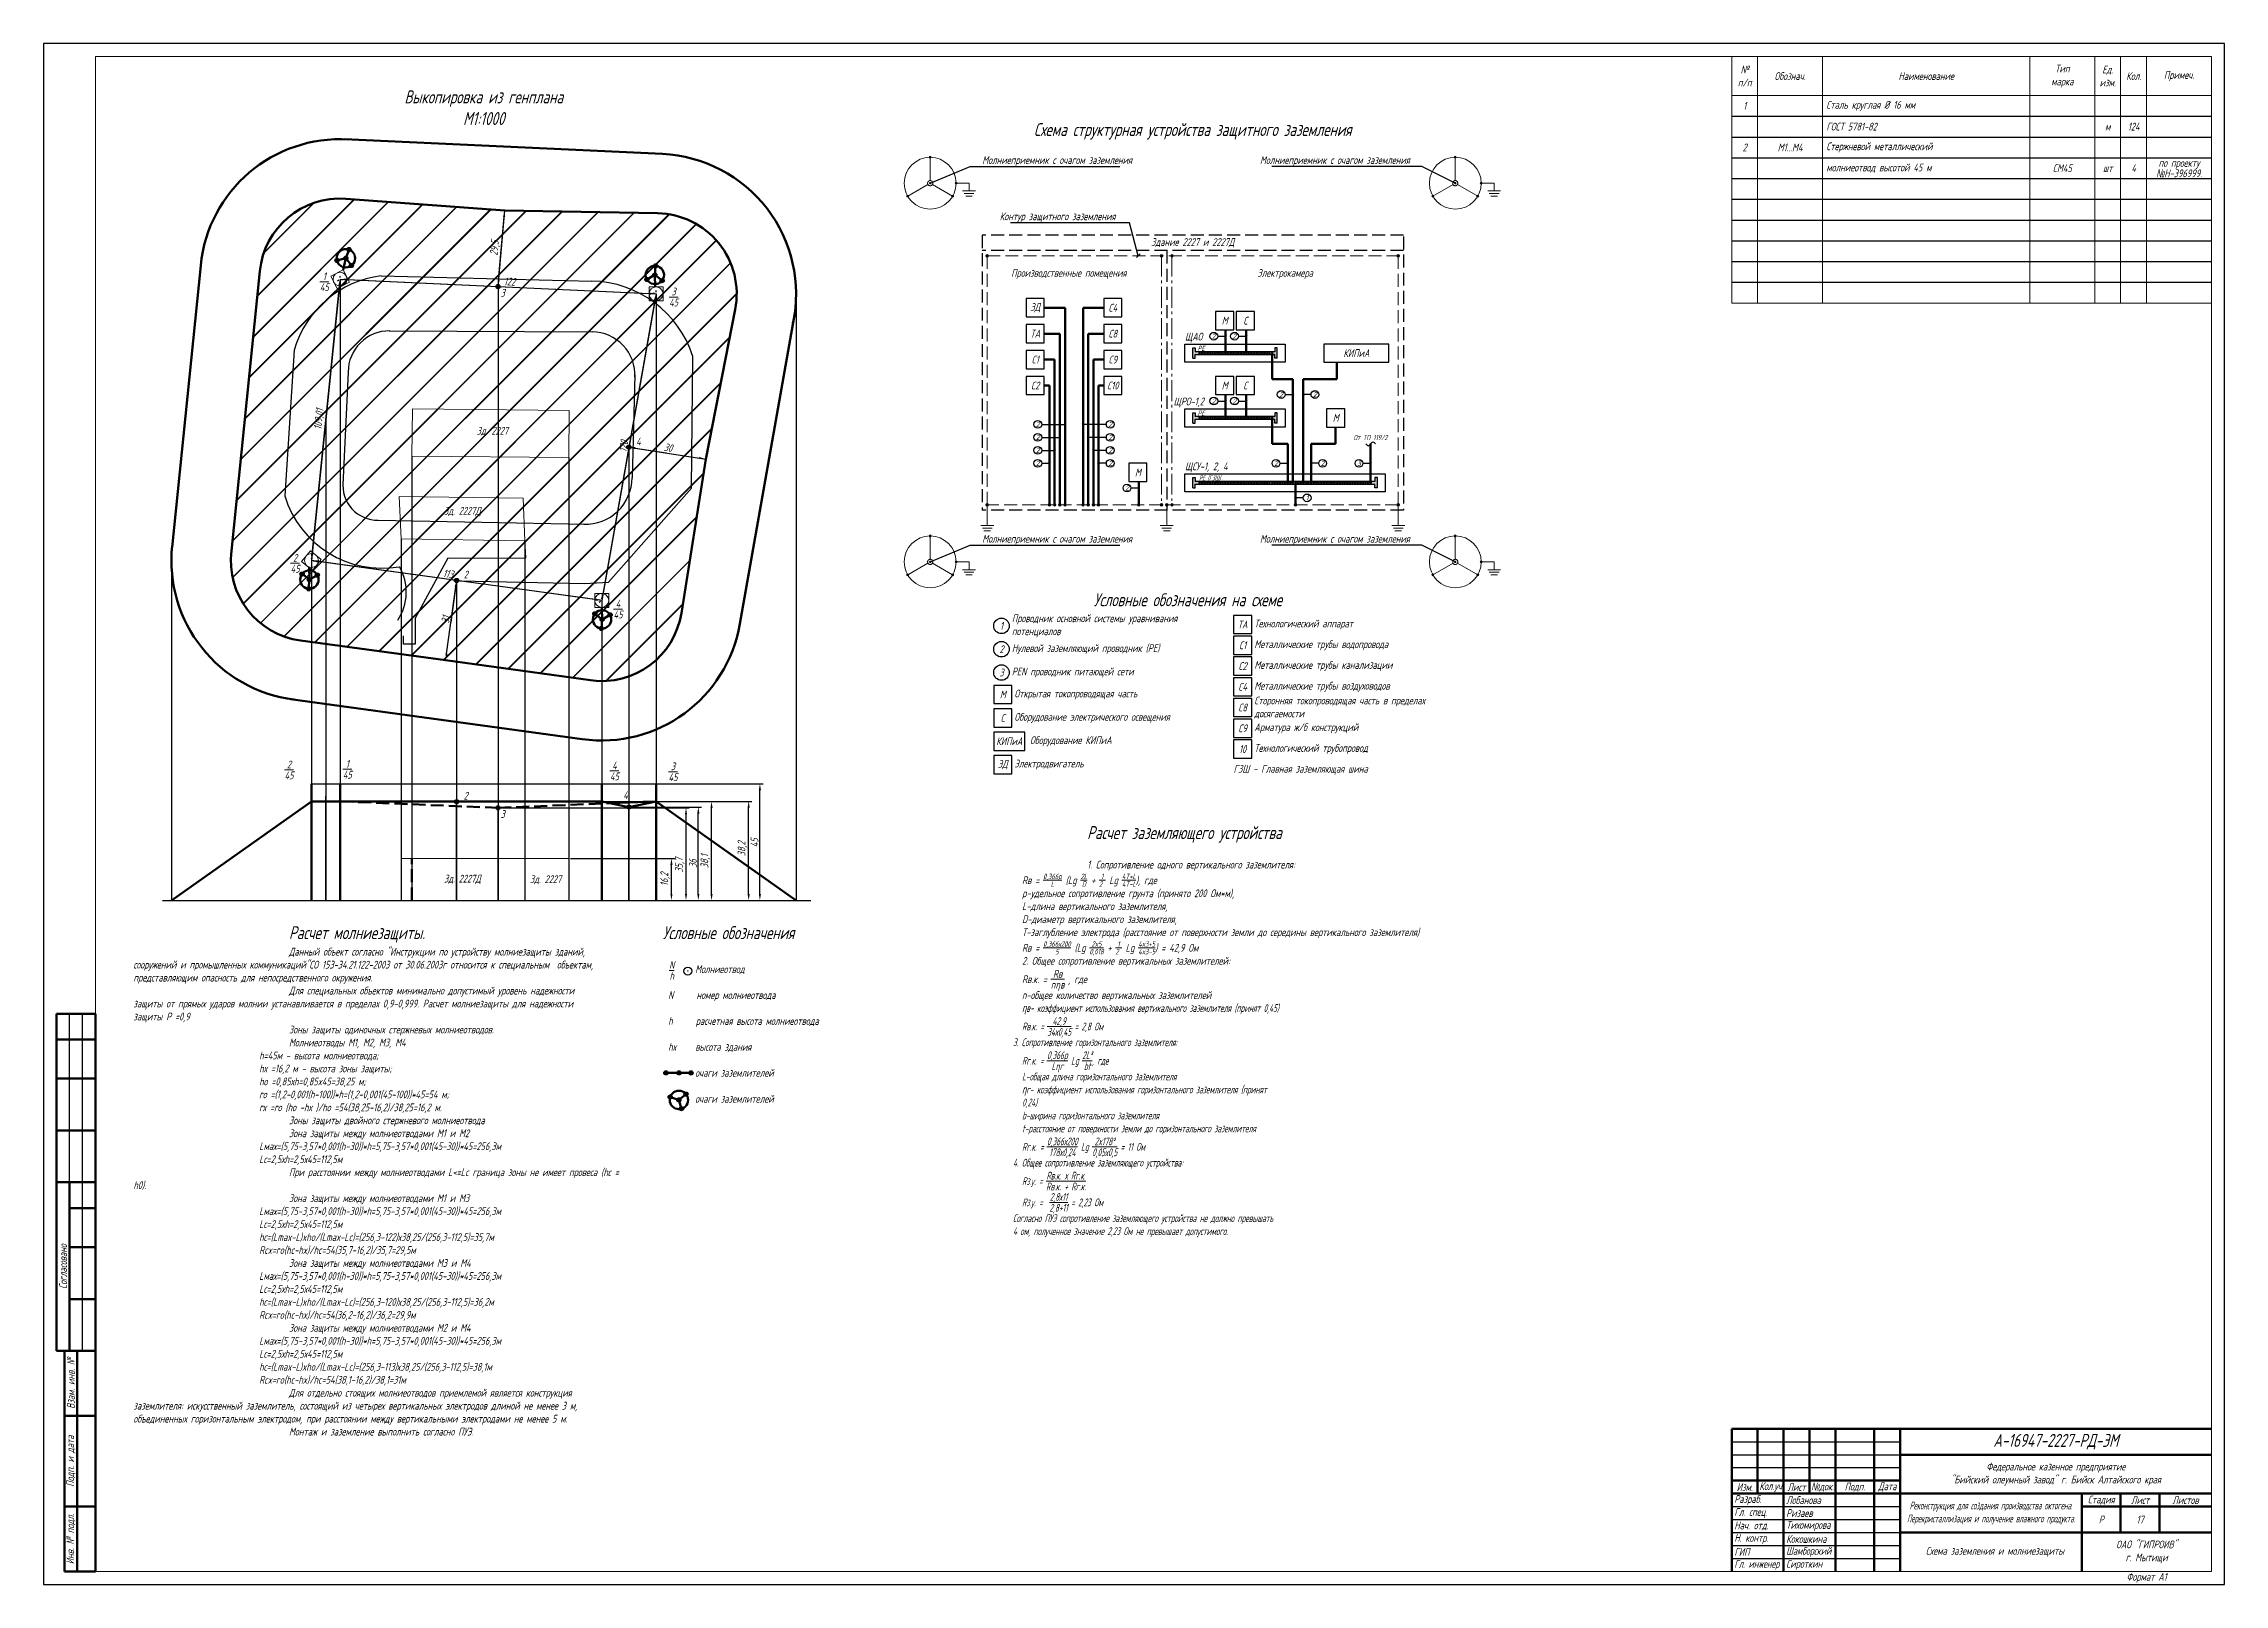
# Model space of a CAD drawing. Header units: millimetres. Extents: x -14296 to 10264, y -13087 to -5602.
# Drawn here: x -447 to 394, y -13087 to -12493 of the extents above; entities that cross this region are included whole.
import ezdxf
from ezdxf import colors
from ezdxf.entities.mleader import LeaderData, LeaderLine
from ezdxf.math import Vec2, Vec3

# ---------------------------------------------------------------- set-up
doc = ezdxf.new("R2010")
doc.units = ezdxf.units.MM
doc.linetypes.add('gost5', pattern=[7, 5, -2, 0])
doc.linetypes.add('gost6', pattern=[12, 8, -1.5, 1, -1.5])
doc.layers.get('Defpoints').update_dxf_attribs({"color": 33})
for name, color, linetype, lineweight in [('Заземление (Вновь)', 6, 'gost6', 15), ('КаБель силовой (Вновь)', 1, 'Continuous', 15), ('КаБель силовой (Сущ)', 1, 'Continuous', 25), ('Линия выноска', 137, 'Continuous', 25), ('Рамка толстая', 7, 'Continuous', 15), ('Рамка тонкая', 5, 'Continuous', 25), ('Схема распред. сети', 9, 'Continuous', 25), ('ТаБлица', 253, 'Continuous', 15), ('Текст', 7, 'Continuous', 20), ('Штампы', 252, 'Continuous', 25)]:
    doc.layers.add(name, color=color, linetype=linetype, lineweight=lineweight)
doc.styles.add('gost shx', font='gost.shx', dxfattribs={"oblique": 15})
doc.styles.add('Simplex', font='simplex.shx', dxfattribs={"width": 0.7, "oblique": 15})
doc.dimstyles.new('ISO-25', dxfattribs={"dimtxt": 3, "dimasz": 2.5, "dimexe": 1.25, "dimexo": 0.625, "dimtad": 1, "dimtxsty": 'gost shx', "dimcen": 2.5, "dimclrt": 2, "dimadec": 0, "dimazin": 0, "dimtfac": 1, "dimtmove": 0, "dimatfit": 3, "dimfxl": 1, "dimarcsym": 0})

msp = doc.modelspace()

# ---------------------------------------------------------------- texts
at = {"layer": 'Схема распред. сети', "color": 2, "lineweight": 35, "insert": (-85.32244, -12704.64357), "char_height": 5, "attachment_point": 1, "style": 'Simplex'}
msp.add_mtext_dynamic_manual_height_columns('\\pi43.598;Условные обозначения на схеме', width=185, gutter_width=22.51954, heights=[6.32612], dxfattribs=at)
at = {"layer": 'Схема распред. сети', "color": 2, "char_height": 3, "attachment_point": 4, "style": 'Simplex'}
for s, heights, insert in [('\\pt0;Проводник основной системы уравнивания потенциалов', [10.30489], (-73.32244, -12717.20314)), ('\\pt0;Технологический аппарат', [8.40089], (20.17756, -12716.70314)), ('\\pt0;Нулевой заземляющий проводник (PE)', [8.40089], (-73.32244, -12726.20314)), ('\\pt0;Металлические трубы водопровода', [8.40089], (20.17756, -12724.70314)), ('\\pt0;Металлические трубы канализации', [8.40089], (20.17756, -12732.70314)), ('\\pt0;PEN проводник питающей сети', [8.40089], (-73.32244, -12735.20314)), ('\\pt0;Металлические трубы воздуховодов', [8.40089], (20.17756, -12740.70314)), ('\\pt0;Открытая токопроводящая часть', [8.40089], (-72.32244, -12743.70314)), ('\\pt0;Сторонняя токопроводящая часть в пределах досягаемости', [10.36472], (20.17756, -12748.70314)), ('\\pt0;Оборудование электрического освещения', [8.40089], (-72.32244, -12752.70314)), ('\\pt0;Арматура ж/б конструкций', [8.40089], (20.17756, -12756.70314)), ('\\pt0;Оборудование КИПиА', [8.40089], (-66.32244, -12761.70314)), ('\\pt0;Технологический трубопровод', [8.40089], (20.17756, -12764.70314)), ('\\pt0;Электродвигатель', [8.40089], (-72.32244, -12770.70314)), ('\\pt0;ГЗШ - Главная заземляющая шина', [8.40089], (12.17756, -12772.70314))]:
    msp.add_mtext_dynamic_manual_height_columns(s, width=72.0138663, gutter_width=22.51954, heights=heights, dxfattribs=dict(at, insert=insert))
at = {"layer": 'Текст', "char_height": 3, "style": 'Simplex'}
for s, insert, width, attachment_point in [('№\\Pп/п', (209.28378, -12505.24064), 10, 5), ('Обознач.', (226.78378, -12505.24064), 25, 5), ('Наименование', (279.28378, -12505.24064), 80, 5), ('Тип\\Pмарка', (331.78378, -12505.24064), 25, 5), ('Ед.\\Pизм.', (349.28378, -12505.24064), 10, 5), ('Кол.', (359.28378, -12505.24064), 10, 5), ('Примеч.', (376.78378, -12505.24064), 25, 5), ('1', (209.28378, -12516.74064), 10, 5), (' Сталь круглая %%C 16 мм', (239.28378, -12516.74064), 80, 4), (' ГОСТ 5781-82', (239.28378, -12524.74064), 80, 4), (' Стержневой металлический', (239.28378, -12532.74064), 80, 4), ('м', (349.28378, -12524.74064), 10, 5), ('124', (359.28378, -12524.74064), 10, 5), ('2', (209.28378, -12532.74064), 10, 5), ('М1...М4', (226.78378, -12532.74064), 25, 5), (' молниеотвод высотой 45 м', (239.28378, -12540.74064), 80, 4), ('СМ45', (331.78378, -12540.74064), 25, 5), ('4', (359.28378, -12540.74064), 10, 5), ('шт', (349.28378, -12540.74064), 10, 5), ('\\A1;{\\W0.7;\\S1/45;}', (-338.4522, -12584.53945), 4.2677121, 5), ('\\A1;{\\W0.7;\\S3/45;}', (-203.77702, -12590.43886), 4.2677121, 5), ('\\A1;{\\W0.7;\\S2/45;}', (-349.72768, -12693.0777), 4.2677121, 5), ('\\A1;{\\W0.7;\\S4/45;}', (-225.20814, -12710.76188), 4.2677121, 5), ('\\A1;{\\W0.7;\\S2/45;}', (-352.08915, -12772.75162), 4.2677121, 5), ('\\A1;{\\W0.7;\\S1/45;}', (-329.59325, -12772.47726), 4.2677121, 5), ('\\A1;{\\W0.7;\\S4/45;}', (-226.57577, -12773.1373), 4.2677121, 5), ('\\A1;{\\W0.7;\\S3/45;}', (-203.9972, -12773.46389), 4.2677121, 5), ('Федеральное казенное предприятие\\P"Бийский олеумный завод" г. Бийск Алтайского края', (329.28378, -13044.24064), 120, 5), ('Разраб.', (205.28378, -13054.24064), 18, 4), ('Изм.', (209.28378, -13049.24064), 10, 5), ('Кол.уч', (219.28378, -13049.24064), 10, 5), ('Лист', (229.28378, -13049.24064), 10, 5), ('{\\fArial|b0|i0|c204|p34;\\W0.7;№\\Fsimplex|c204;док.}', (239.28378, -13049.24064), 10, 5), ('Подп.', (251.78378, -13049.24064), 15, 5), ('{\\W0.7;Дата}', (264.28378, -13049.24064), 10, 5), ('Гл. спец.', (205.28378, -13059.24064), 18, 4), ('Лобанова', (225.28378, -13054.24064), 18, 4), ('Ризаев', (225.28378, -13059.24064), 18, 4), ('{\\W0.5;Реконструкция для создания производства октогена.\\PПерекристаллизация и получение влажного продукта.}', (304.28378, -13059.24064), 70, 5), ('{\\W0.7;Стадия}', (346.78378, -13054.24064), 15, 5), ('Р', (346.78378, -13061.74064), 15, 5), ('Лист', (361.78378, -13054.24064), 15, 5), ('17', (361.78378, -13061.74064), 15, 5), ('Листов', (379.28378, -13054.24064), 20, 5), ('Нач. отд.', (205.28378, -13064.24064), 18, 4), ('Н. контр.', (205.28378, -13069.24064), 19, 4), ('Кокошкина', (225.28378, -13069.24064), 18, 4), ('Тихомирова', (225.28378, -13064.24064), 18, 4), ('{\\W0.6;Гл. инженер}', (205.28378, -13079.24064), 18, 4), ('ГИП', (205.28378, -13074.24064), 18, 4), ('{\\W0.6;Шамборский}', (225.28378, -13074.24064), 18, 4), ('Сироткин', (225.28378, -13079.24064), 18, 4), ('\\pl3;Схема заземления и молниезащиты', (304.28378, -13074.24064), 70, 5), ('{\\C2;ОАО "ГИПРОИВ"\\Pг. Мытищи}', (364.28378, -13074.24064), 50, 5), ('Формат А1', (364.28378, -13084.24064), 50, 5)]:
    msp.add_mtext(s, dxfattribs=dict(at, insert=insert, width=width, attachment_point=attachment_point))
at = {"layer": 'Текст', "lineweight": 35, "char_height": 5, "attachment_point": 5, "style": 'Simplex'}
for s, insert, width in [('Выкопировка из генплана\\PМ1:1000', (-276.9837, -12517.44743), 240.9017534), ('Схема структурная устройства защитного заземления', (-3.57267, -12526.54515), 167), ('А-16947-2227-РД-ЭМ', (329.28378, -13031.74064), 120)]:
    msp.add_mtext(s, dxfattribs=dict(at, insert=insert, width=width))
at = {"layer": 'Текст', "insert": (376.78378, -12540.74064), "char_height": 3, "width": 25, "attachment_point": 5, "line_spacing_factor": 0.8, "style": 'Simplex'}
msp.add_mtext('{\\W0.7;по проекту\\P\\fArial|b0|i0|c204|p34;№\\Fsimplex|c204;Н-396999.}', dxfattribs=at)
at = {"layer": 'Текст', "lineweight": 20, "char_height": 3, "attachment_point": 5, "style": 'Simplex'}
for s, insert, width in [('Здание 2227 и 2227Д', (-3.57267, -12569.54515), 162.5), ('Производственные помещения', (-51.36562, -12581.54515), 91.25), ('Электрокамера', (32.05233, -12581.54515), 91.25)]:
    msp.add_mtext(s, dxfattribs=dict(at, insert=insert, width=width))
at = {"layer": 'Текст', "char_height": 3, "attachment_point": 5, "rotation": 359.43658294, "style": 'Simplex'}
for s, insert in [('3', (-269.6514, -12588.79329)), ('4', (-217.33773, -12646.08332)), ('2', (-283.91715, -12697.43159)), ('2', (-283.91715, -12782.68338)), ('4', (-222.3127, -12782.47716)), ('3', (-269.6514, -12789.75123))]:
    msp.add_mtext_dynamic_manual_height_columns(s, width=3.5, gutter_width=12.5, heights=[0], dxfattribs=dict(at, insert=insert))
at = {"layer": 'Текст', "style": 'Simplex'}
for s, width, gutter_width, heights, insert, char_height, attachment_point in [('ЭД', 10.2727067, 12.5, [0], (-64.32267, -12594.5621), 3, 5), ('{\\W0.7;С4}', 10.2727067, 12.5, [0], (-34.37658, -12594.5621), 3, 5), ('{\\W0.7;М}', 10.2727067, 12.5, [0], (8.73983, -12599.54515), 3, 5), ('{\\W0.7;С}', 10.2727067, 12.5, [0], (16.73983, -12599.54515), 3, 5), ('ТА', 10.2727067, 12.5, [0], (-64.32267, -12604.5621), 3, 5), ('{\\W0.7;С8}', 10.2727067, 12.5, [0], (-34.37658, -12604.5621), 3, 5), ('ЩАО', 10.2727067, 12.5, [0], (-6.57267, -12606.11156), 3, 4), ('{\\W0.9;2}', 2, 12.5, [0], (4.55233, -12605.54515), 2, 5), ('{\\W0.9;2}', 2, 12.5, [0], (12.55233, -12605.54515), 2, 5), ('{\\W0.7;С1}', 10.2727067, 12.5, [0], (-64.32267, -12614.5621), 3, 5), ('{\\W0.7;С9}', 10.2727067, 12.5, [0], (-34.37658, -12614.5621), 3, 5), ('PE', 10.2727067, 12.5, [0], (-0.32222, -12610.21933), 2, 5), ('{\\W0.7;КИПиА}', 10.2727067, 12.5, [0], (59.55233, -12612.04515), 3, 5), ('С2', 10.2727067, 12.5, [0], (-64.32267, -12624.5621), 3, 5), ('С10', 10.2727067, 12.5, [0], (-34.37658, -12624.5621), 3, 5), ('{\\W0.7;М}', 10.2727067, 12.5, [0], (8.73983, -12624.54515), 3, 5), ('{\\W0.7;С}', 10.2727067, 12.5, [0], (16.73983, -12624.54515), 3, 5), ('ЩРО-1,2', 18.4451317, 12.5, [0], (-10.95605, -12631.11156), 3, 4), ('{\\W0.9;2}', 2, 12.5, [0], (4.55233, -12630.54515), 2, 5), ('{\\W0.9;2}', 2, 12.5, [0], (12.55233, -12630.54515), 2, 5), ('{\\W0.9;2}', 2, 12.5, [0], (30.55233, -12628.04065), 2, 5), ('{\\W0.9;2}', 2, 12.5, [0], (43.55046, -12628.04065), 2, 5), ('{\\W0.9;2}', 2, 12.5, [0], (-63.32081, -12639.54065), 2, 5), ('{\\W0.9;2}', 2, 12.5, [0], (-35.37844, -12639.54065), 2, 5), ('PE', 10.2727067, 12.5, [0], (-0.32222, -12635.21933), 2, 5), ('{\\W0.7;М}', 10.2727067, 12.5, [0], (51.55233, -12637.04515), 3, 5), ('Зд. 2227', 82.8451535, 12.5, [0], (-273.65168, -12642.2287), 3, 5), ('{\\W0.9;2}', 2, 12.5, [0], (-63.32081, -12644.54065), 2, 5), ('{\\W0.9;2}', 2, 12.5, [0], (-63.32081, -12649.54065), 2, 5), ('{\\W0.9;2}', 2, 12.5, [0], (-35.37844, -12644.54065), 2, 5), ('{\\W0.9;2}', 2, 12.5, [0], (-35.37844, -12649.54065), 2, 5), ('От ТП 119/2', 15.9031386, 12.5, [0], (64.97898, -12644.60661), 2, 5), ('{\\W0.9;2}', 2, 12.5, [0], (-63.32081, -12654.54065), 2, 5), ('{\\W0.9;2}', 2, 12.5, [0], (-35.37844, -12654.54065), 2, 5), ('{\\W0.7;М}', 10.2727067, 12.5, [0], (-24.71739, -12658.04515), 3, 5), ('ЩСУ-1, 2, 4', 26.9208557, 12.5, [0], (-6.57267, -12656.11156), 3, 4), ('{\\W0.9;2}', 2, 12.5, [0], (28.55419, -12654.54065), 2, 5), ('{\\W0.9;2}', 2, 12.5, [0], (46.55046, -12654.54065), 2, 5), ('{\\W0.9;3}', 2, 12.5, [0], (60.55419, -12654.54065), 2, 5), ('{\\W0.9;2}', 2, 12.5, [0], (-28.90489, -12664.04515), 2, 5), ('{\\W0.6;PE (ГЗШ)}', 10.2727067, 12.5, [0], (3.04984, -12660.21933), 2, 5), ('Зд. 2227Д', 82.8451535, 12.5, [0], (-285.22514, -12673.17372), 3, 5), ('{\\W0.9;1}', 2, 12.5, [0], (40.55233, -12667.87175), 2, 5), ('1', 2, 12.5, [0], (-77.32244, -12717.20314), 3, 5), ('ТА', 10.2727067, 12.5, [0], (15.67756, -12716.70314), 3, 5), ('{\\W0.7;С1}', 10.2727067, 12.5, [0], (15.67756, -12724.70314), 3, 5), ('2', 2, 12.5, [0], (-77.32244, -12726.20314), 3, 5), ('С2', 10.2727067, 12.5, [0], (15.67756, -12732.70314), 3, 5), ('3', 2, 12.5, [0], (-77.32244, -12735.20314), 3, 5), ('{\\W0.7;С4}', 10.2727067, 12.5, [0], (15.67756, -12740.70314), 3, 5), ('{\\W0.7;М}', 10.2727067, 12.5, [0], (-76.82244, -12743.70314), 3, 5), ('{\\W0.7;С8}', 10.2727067, 12.5, [0], (15.67756, -12748.70314), 3, 5), ('{\\W0.7;С}', 10.2727067, 12.5, [0], (-76.82244, -12752.70314), 3, 5), ('{\\W0.7;С9}', 10.2727067, 12.5, [0], (15.67756, -12756.70314), 3, 5), ('{\\W0.7;КИПиА}', 10.2727067, 12.5, [0], (-74.32244, -12761.70314), 3, 5), ('10', 10.2727067, 12.5, [0], (15.67756, -12764.70314), 3, 5), ('{\\W0.7;ЭД}', 10.2727067, 12.5, [0], (-76.82244, -12770.70314), 3, 5), ('\\A1;\\pi35.598,l3.5001;{\\H1.6667x;Расчет заземляющего устройства\\P\\pi6.9999;}\\P1. Сопротивление одного вертикального заземлителя:\\P\\pi0,l14,t10.5;Rв = {\\H0.7x;\\S0,366p/L;} (Lg {\\H0.7x;\\S2L/D;} + {\\H0.7x;\\S1/2 ;} Lg {\\H0.7x;\\S4T+L/4T-L;}), где\\Pp-удельное сопротивление грунта (принято 200 Ом*м), \\PL-длина вертикального заземлителя, \\PD-диаметр вертикального заземлителя,\\PТ-заглубление электрода (расстояние от поверхности земли до середины вертикального заземлителя) \\PRв = {\\H0.7x;\\S0,366х200/5;} (Lg {\\H0.7x;\\S2x5/0,018;} + {\\H0.7x;\\S1/2 ;} Lg {\\H0.7x;\\S4x3+5/4x3-5;}) = 42,9 Ом{\\Q0; \\P\\pi6.9999,l3.5001,tz;}2. Общее сопротивление вертикальных заземлителей:\\P\\pi0,l14;Rв.к. = {\\H0.99996x;\\SRв/nηв;} , где\\Pn-общее количество вертикальных заземлителей\\P{\\fArial|b0|i0|c0|p34;η\\Fgost|c204;в- коэффициент использования вертикального заземлителя (принят 0,45)\\PRв.к. = \\H0.99996x;\\S42,9/34х0,45; = 2,8 Ом\\P\\pi6.9999,l3.5001;3. Сопротивление горизонтального заземлителя:\\P\\pi0,l14;Rг.к. = \\H1.0001x;\\S0,366p/Lηг;\\H0.9999x; Lg \\H1.0001x;\\S2L²/bt;\\H0.9999x;, где\\PL-общая длина горизонтального заземлителя\\P\\fArial|b0|i0|c0|p34;η\\Fgost|c204;г- коэффициент использования горизонтального заземлителя (принят \\P0,24)\\Pb-ширина горизонтального заземлителя\\Pt-расстояние от поверхности земли до горизонтального заземлителя\\PRг.к. = \\H0.9999x;\\S0,366х200/178х0,24;\\H1.0001x; Lg \\H1.0001x;\\S2x178²/0,05х0,5;\\H0.9999x; = 11 Ом\\P\\pi6.9999,l3.5001;4. Общее сопротивление заземляющего устройства:\\P\\pi0,l14;Rз.у. = \\H1.0002x;\\SRв.к. х Rг.к./Rв.к. + Rг.к.;\\H0.9998x; \\PRз.у. =  \\H1.0002x;\\S2,8х11/2,8+11;\\H0.9998x; = 2,23 Ом\\P\\pl10.5;Согласно ПУЭ сопротивление заземляющего устройства не должно превышать ^J4 ом, полученное значение 2,23 Ом не превышает допустимого.}', 185, 12.5, [221.46859], (-83.39105, -12794.426), 3, 1), ('Зд. 2227Д', 82.8451535, 12.5, [0], (-285.22514, -12814.97525), 3, 5), ('Зд. 2227', 82.8451535, 12.5, [0], (-253.14483, -12815.09228), 3, 5), ('\\pi48.495;^I{\\H1.6667x;Расчет молниезащиты.\\P\\pi0;}^IДанный объект согласно "Инструкции по устройству молниезащиты зданий, сооружений и промышленных коммуникаций"СО 153-34.21.122-2003 от 30.06.2003г относится к специальным  объектам, представляющим опасность для непосредственного окружения.\\P^IДля специальных объектов минимально допустимый уровень надежности защиты от прямых ударов молнии устанавливается в пределах 0,9-0,999. Расчет молниезащиты для надежности защиты Р =0,9\\P^IЗоны защиты одиночных стержневых молниеотводов.\\P^IМолниеотводы М1, М2, М3, М4\\Ph=45м - высота молниеотвода;\\Phх =16,2 м - высота зоны защиты;\\Phо =0,85хh=0,85x45=38,25 м;\\Prо =(1,2-0,001(h-100))*h=(1,2-0,001(45-100))*45=54 м;\\Prх =rо (hо -hх )/hо =54(38,25-16,2)/38,25=16,2 м.\\P^IЗоны защиты двойного стержневого молниеотвода\\P^IЗона защиты между молниеотводами М1 и М2\\PLмах=(5,75-3,57*0,001(h-30))*h=5,75-3,57*0,001(45-30))*45=256,3м\\PLс=2,5хh=2,5х45=112,5м\\P^IПри расстоянии между молниеотводами L<=Lc граница зоны не имеет провеса (hс = h0).\\P^IЗона защиты между молниеотводами М1 и М3\\PLмах=(5,75-3,57*0,001(h-30))*h=5,75-3,57*0,001(45-30))*45=256,3м\\PLс=2,5хh=2,5х45=112,5м\\Phс=(Lmax-L)xho/(Lmax-Lc)=(256,3-122)х38,25/(256,3-112,5)=35,7м\\PRcx=ro(hc-hx)/hc=54(35,7-16,2)/35,7=29,5м\\P^IЗона защиты между молниеотводами М3 и М4\\PLмах=(5,75-3,57*0,001(h-30))*h=5,75-3,57*0,001(45-30))*45=256,3м\\PLс=2,5хh=2,5х45=112,5м\\Phс=(Lmax-L)xho/(Lmax-Lc)=(256,3-120)х38,25/(256,3-112,5)=36,2м\\PRcx=ro(hc-hx)/hc=54(36,2-16,2)/36,2=29,9м\\P^IЗона защиты между молниеотводами М2 и М4\\PLмах=(5,75-3,57*0,001(h-30))*h=5,75-3,57*0,001(45-30))*45=256,3м\\PLс=2,5хh=2,5х45=112,5м\\Phс=(Lmax-L)xho/(Lmax-Lc)=(256,3-113)х38,25/(256,3-112,5)=38,1м\\PRcx=ro(hc-hx)/hc=54(38,1-16,2)/38,1=31м\\P^IДля отдельно стоящих молниеотводов приемлемой является конструкция заземлителя: искусственный заземлитель, состоящий из четырех вертикальных электродов длиной не менее 3 м, объединенных горизонтальным электродом, при расстоянии между вертикальными электродами не менее 5 м.\\P^IМонтаж и заземление выполнить согласно ПУЭ.', 181.809953, 18.85085, [343.86091], (-412.10385, -12832.99216), 3, 1), ('          Молниеотвод\\P\\P   N      номер молниеотвода\\P\\P   h      расчетная высота молниеотвода\\P\\P   hх     высота здания\\P\\P          очаги заземлителей\\P\\P          очаги заземлителей', 121.5475283, 22.51954, [72.77959], (-210.32966, -12848.03942), 3, 1)]:
    msp.add_mtext_dynamic_manual_height_columns(s, width=width, gutter_width=gutter_width, heights=heights, dxfattribs=dict(at, insert=insert, char_height=char_height, attachment_point=attachment_point))
at = {"layer": 'Текст', "lineweight": 35, "insert": (-251.52553, -12832.99216), "char_height": 5, "attachment_point": 1, "style": 'Simplex'}
msp.add_mtext_dynamic_manual_height_columns('\\pi43.598;Условные обозначения ', width=185, gutter_width=22.51954, heights=[6.32612], dxfattribs=at)
at = {"layer": 'Текст', "insert": (-204.50529, -12850.04818), "char_height": 3, "width": 4.2677121, "attachment_point": 5, "rotation": 0.52198326, "style": 'Simplex'}
msp.add_mtext('\\A1;{\\W0.7;\\SN/h;}', dxfattribs=at)

# ---------------------------------------------------------------- blocks, each defined once
blk = doc.blocks.new('A$C551E481E')
at = {"layer": 'Рамка толстая'}
for p, q in [((20, 589), (20, 5)), ((836, 589), (20, 589)), ((836, 5), (836, 589)), ((20, 5), (836, 5))]:
    blk.add_line(p, q, dxfattribs=at)
at = {"layer": 'Рамка тонкая'}
for p, q in [((0, 594), (0, 0)), ((841, 594), (0, 594)), ((841, 0), (841, 594)), ((0, 0), (841, 0))]:
    blk.add_line(p, q, dxfattribs=at)
blk = doc.blocks.new('*D1074')
at = {"layer": 'Defpoints', "color": 0, "lineweight": 15, "transparency": 16777216}
for p in [(-244.19, -12806.86), (-204.6, -12806.86), (-210.53, -12823.06)]:
    blk.add_point(p, dxfattribs=at)
at = {"layer": 'КаБель силовой (Сущ)', "color": 0, "lineweight": -2, "transparency": 16777216}
for p, q in [((-243.56, -12806.86), (-203.35, -12806.86)), ((-204.6, -12820.56), (-204.6, -12809.36)), ((-209.91, -12823.06), (-203.35, -12823.06))]:
    blk.add_line(p, q, dxfattribs=at)
at = {"layer": 'КаБель силовой (Сущ)', "color": 0, "lineweight": 15, "transparency": 16777216}
for points in [[(-205.01, -12809.36), (-204.18, -12809.36), (-204.6, -12806.86)], [(-205.01, -12820.56), (-204.18, -12820.56), (-204.6, -12823.06)]]:
    blk.add_solid(points, dxfattribs=at)
at = {"layer": 'КаБель силовой (Сущ)', "color": 2, "transparency": 16777216, "insert": (-207.01, -12814.92), "char_height": 3, "attachment_point": 5, "rotation": 90, "style": 'Simplex'}
blk.add_mtext('16,2', dxfattribs=at)
blk = doc.blocks.new('*D1075')
at = {"layer": 'Defpoints', "color": 0, "lineweight": 15, "transparency": 16777216}
for p in [(-271.47, -12787.36), (-198.98, -12787.36), (-210.53, -12823.06)]:
    blk.add_point(p, dxfattribs=at)
at = {"layer": 'КаБель силовой (Сущ)', "color": 0, "lineweight": -2, "transparency": 16777216}
for p, q in [((-270.84, -12787.36), (-197.73, -12787.36)), ((-198.98, -12820.56), (-198.98, -12789.86)), ((-209.91, -12823.06), (-197.73, -12823.06))]:
    blk.add_line(p, q, dxfattribs=at)
at = {"layer": 'КаБель силовой (Сущ)', "color": 0, "lineweight": 15, "transparency": 16777216}
for points in [[(-199.4, -12789.86), (-198.57, -12789.86), (-198.98, -12787.36)], [(-199.4, -12820.56), (-198.57, -12820.56), (-198.98, -12823.06)]]:
    blk.add_solid(points, dxfattribs=at)
at = {"layer": 'КаБель силовой (Сущ)', "color": 2, "transparency": 16777216, "insert": (-201.39, -12809.44), "char_height": 3, "attachment_point": 5, "rotation": 90, "style": 'Simplex'}
blk.add_mtext('35,7', dxfattribs=at)
blk = doc.blocks.new('*D1076')
at = {"layer": 'Defpoints', "color": 0, "lineweight": 15, "transparency": 16777216}
for p in [(-221.01, -12787.06), (-194.23, -12787.06), (-210.53, -12823.06)]:
    blk.add_point(p, dxfattribs=at)
at = {"layer": 'КаБель силовой (Сущ)', "color": 0, "lineweight": -2, "transparency": 16777216}
for p, q in [((-220.38, -12787.06), (-192.98, -12787.06)), ((-194.23, -12820.56), (-194.23, -12789.56)), ((-209.91, -12823.06), (-192.98, -12823.06))]:
    blk.add_line(p, q, dxfattribs=at)
at = {"layer": 'КаБель силовой (Сущ)', "color": 0, "lineweight": 15, "transparency": 16777216}
for points in [[(-194.64, -12789.56), (-193.81, -12789.56), (-194.23, -12787.06)], [(-194.64, -12820.56), (-193.81, -12820.56), (-194.23, -12823.06)]]:
    blk.add_solid(points, dxfattribs=at)
at = {"layer": 'КаБель силовой (Сущ)', "color": 2, "transparency": 16777216, "insert": (-196.35, -12808.83), "char_height": 3, "attachment_point": 5, "rotation": 90, "style": 'Simplex'}
blk.add_mtext('36', dxfattribs=at)
blk = doc.blocks.new('*D1077')
at = {"layer": 'Defpoints', "color": 0, "lineweight": 15, "transparency": 16777216}
for p in [(-287.44, -12784.96), (-189.14, -12784.96), (-210.53, -12823.06)]:
    blk.add_point(p, dxfattribs=at)
at = {"layer": 'КаБель силовой (Сущ)', "color": 0, "lineweight": -2, "transparency": 16777216}
for p, q in [((-286.82, -12784.96), (-187.89, -12784.96)), ((-189.14, -12820.56), (-189.14, -12787.46)), ((-209.91, -12823.06), (-187.89, -12823.06))]:
    blk.add_line(p, q, dxfattribs=at)
at = {"layer": 'КаБель силовой (Сущ)', "color": 0, "lineweight": 15, "transparency": 16777216}
for points in [[(-189.56, -12787.46), (-188.72, -12787.46), (-189.14, -12784.96)], [(-189.56, -12820.56), (-188.72, -12820.56), (-189.14, -12823.06)]]:
    blk.add_solid(points, dxfattribs=at)
at = {"layer": 'КаБель силовой (Сущ)', "color": 2, "transparency": 16777216, "insert": (-191.55, -12807.97), "char_height": 3, "attachment_point": 5, "rotation": 90, "style": 'Simplex'}
blk.add_mtext('38,1', dxfattribs=at)
blk = doc.blocks.new('*D1078')
at = {"layer": 'Defpoints', "color": 0, "lineweight": 15, "transparency": 16777216}
for p in [(-343.43, -12778.06), (-170.49, -12778.06), (-210.53, -12823.06)]:
    blk.add_point(p, dxfattribs=at)
at = {"layer": 'КаБель силовой (Сущ)', "color": 0, "lineweight": -2, "transparency": 16777216}
for p, q in [((-342.81, -12778.06), (-169.24, -12778.06)), ((-170.49, -12820.56), (-170.49, -12780.56)), ((-209.91, -12823.06), (-169.24, -12823.06))]:
    blk.add_line(p, q, dxfattribs=at)
at = {"layer": 'КаБель силовой (Сущ)', "color": 0, "lineweight": 15, "transparency": 16777216}
for points in [[(-170.9, -12780.56), (-170.07, -12780.56), (-170.49, -12778.06)], [(-170.9, -12820.56), (-170.07, -12820.56), (-170.49, -12823.06)]]:
    blk.add_solid(points, dxfattribs=at)
at = {"layer": 'КаБель силовой (Сущ)', "color": 2, "transparency": 16777216, "insert": (-172.61, -12800.83), "char_height": 3, "attachment_point": 5, "rotation": 90, "style": 'Simplex'}
blk.add_mtext('45', dxfattribs=at)
blk = doc.blocks.new('*D1079')
at = {"layer": 'Defpoints', "color": 0, "lineweight": 15, "transparency": 16777216}
for p in [(-268.91, -12557.02), (-268.91, -12557.02), (-271.47, -12586.4)]:
    blk.add_point(p, dxfattribs=at)
at = {"layer": 'КаБель силовой (Сущ)', "color": 0, "lineweight": -2, "transparency": 16777216}
for p, q in [((-271.25, -12583.91), (-269.13, -12559.51)), ((-268.29, -12557.07), (-267.67, -12557.12)), ((-270.84, -12586.46), (-270.22, -12586.51))]:
    blk.add_line(p, q, dxfattribs=at)
at = {"layer": 'КаБель силовой (Сущ)', "color": 0, "lineweight": 15, "transparency": 16777216}
for points in [[(-269.55, -12559.47), (-268.72, -12559.54), (-268.91, -12557.02)], [(-271.67, -12583.88), (-270.84, -12583.95), (-271.47, -12586.4)]]:
    blk.add_solid(points, dxfattribs=at)
at = {"layer": 'КаБель силовой (Сущ)', "color": 2, "transparency": 16777216, "insert": (-272.59, -12571.5), "char_height": 3, "attachment_point": 5, "rotation": 85.03496, "style": 'Simplex'}
blk.add_mtext('29,5', dxfattribs=at)
blk = doc.blocks.new('*D1080')
at = {"layer": 'Defpoints', "color": 0, "lineweight": 15, "transparency": 16777216}
for p in [(-221.01, -12648.31), (-191.36, -12652.9), (-191.36, -12652.9)]:
    blk.add_point(p, dxfattribs=at)
at = {"layer": 'КаБель силовой (Сущ)', "color": 0, "lineweight": -2, "transparency": 16777216}
for p, q in [((-221.1, -12648.93), (-221.2, -12649.54)), ((-218.54, -12648.69), (-193.83, -12652.52)), ((-191.46, -12653.52), (-191.55, -12654.13))]:
    blk.add_line(p, q, dxfattribs=at)
at = {"layer": 'КаБель силовой (Сущ)', "color": 0, "lineweight": 15, "transparency": 16777216}
for points in [[(-218.47, -12648.28), (-218.6, -12649.1), (-221.01, -12648.31)], [(-193.77, -12652.1), (-193.9, -12652.93), (-191.36, -12652.9)]]:
    blk.add_solid(points, dxfattribs=at)
at = {"layer": 'КаБель силовой (Сущ)', "color": 2, "transparency": 16777216, "insert": (-205.86, -12648.5), "char_height": 3, "attachment_point": 5, "rotation": 351.19914, "style": 'Simplex'}
blk.add_mtext('30', dxfattribs=at)
blk = doc.blocks.new('*D1081')
at = {"layer": 'Defpoints', "color": 0, "lineweight": 15, "transparency": 16777216}
for p in [(-287.46, -12699.71), (-287.46, -12699.71), (-291.67, -12730.42)]:
    blk.add_point(p, dxfattribs=at)
at = {"layer": 'КаБель силовой (Сущ)', "color": 0, "lineweight": -2, "transparency": 16777216}
for p, q in [((-291.33, -12727.95), (-287.8, -12702.19)), ((-288.08, -12699.63), (-288.7, -12699.54)), ((-292.29, -12730.34), (-292.91, -12730.25))]:
    blk.add_line(p, q, dxfattribs=at)
at = {"layer": 'КаБель силовой (Сущ)', "color": 0, "lineweight": 15, "transparency": 16777216}
for points in [[(-288.21, -12702.13), (-287.39, -12702.24), (-287.46, -12699.71)], [(-291.74, -12727.89), (-290.92, -12728), (-291.67, -12730.42)]]:
    blk.add_solid(points, dxfattribs=at)
at = {"layer": 'КаБель силовой (Сущ)', "color": 2, "transparency": 16777216, "insert": (-291.67, -12714.78), "char_height": 3, "attachment_point": 5, "rotation": 82.19128, "style": 'Simplex'}
blk.add_mtext('31', dxfattribs=at)
blk = doc.blocks.new('*D938')
at = {"layer": 'Defpoints', "color": 0, "lineweight": 15, "transparency": 16777216}
for p in [(-332.4, -12583.58), (-332.4, -12583.58), (-343.43, -12692.03)]:
    blk.add_point(p, dxfattribs=at)
at = {"layer": 'КаБель силовой (Сущ)', "color": 0, "lineweight": -2, "transparency": 16777216}
for p, q in [((-343.18, -12689.55), (-332.65, -12586.07)), ((-331.78, -12583.64), (-331.16, -12583.71)), ((-342.81, -12692.1), (-342.19, -12692.16))]:
    blk.add_line(p, q, dxfattribs=at)
at = {"layer": 'КаБель силовой (Сущ)', "color": 0, "lineweight": 15, "transparency": 16777216}
for points in [[(-333.07, -12586.02), (-332.24, -12586.11), (-332.4, -12583.58)], [(-343.6, -12689.51), (-342.77, -12689.59), (-343.43, -12692.03)]]:
    blk.add_solid(points, dxfattribs=at)
at = {"layer": 'КаБель силовой (Сущ)', "color": 2, "transparency": 16777216, "insert": (-340.32, -12637.56), "char_height": 3, "attachment_point": 5, "rotation": 84.19152, "style": 'Simplex'}
blk.add_mtext('109,01', dxfattribs=at)
blk = doc.blocks.new('*D939')
at = {"layer": 'Defpoints', "color": 0, "lineweight": 15, "transparency": 16777216}
for p in [(-332.4, -12583.58), (-210.53, -12589.23), (-210.53, -12589.23)]:
    blk.add_point(p, dxfattribs=at)
at = {"layer": 'КаБель силовой (Сущ)', "color": 0, "lineweight": -2, "transparency": 16777216}
for p, q in [((-332.37, -12582.95), (-332.34, -12582.33)), ((-329.9, -12583.7), (-213.03, -12589.11)), ((-210.5, -12588.61), (-210.47, -12587.98))]:
    blk.add_line(p, q, dxfattribs=at)
at = {"layer": 'КаБель силовой (Сущ)', "color": 0, "lineweight": 15, "transparency": 16777216}
for points in [[(-329.89, -12583.28), (-329.92, -12584.11), (-332.4, -12583.58)], [(-213.01, -12588.7), (-213.05, -12589.53), (-210.53, -12589.23)]]:
    blk.add_solid(points, dxfattribs=at)
at = {"layer": 'КаБель силовой (Сущ)', "color": 2, "transparency": 16777216, "insert": (-267.01, -12584.48), "char_height": 3, "attachment_point": 5, "rotation": 357.34518, "style": 'Simplex'}
blk.add_mtext('122', dxfattribs=at)
blk = doc.blocks.new('*D940')
at = {"layer": 'Defpoints', "color": 0, "lineweight": 15, "transparency": 16777216}
for p in [(-210.53, -12589.23), (-231.48, -12707.39), (-231.48, -12707.39)]:
    blk.add_point(p, dxfattribs=at)
at = {"layer": 'КаБель силовой (Сущ)', "color": 0, "lineweight": -2, "transparency": 16777216}
for p, q in [((-211.15, -12589.12), (-211.76, -12589.01)), ((-210.97, -12591.69), (-231.05, -12704.93)), ((-232.1, -12707.28), (-232.71, -12707.17))]:
    blk.add_line(p, q, dxfattribs=at)
at = {"layer": 'КаБель силовой (Сущ)', "color": 0, "lineweight": 15, "transparency": 16777216}
for points in [[(-211.38, -12591.62), (-210.56, -12591.76), (-210.53, -12589.23)], [(-231.46, -12704.85), (-230.64, -12705), (-231.48, -12707.39)]]:
    blk.add_solid(points, dxfattribs=at)
at = {"layer": 'КаБель силовой (Сущ)', "color": 2, "transparency": 16777216, "insert": (-223.1, -12647.94), "char_height": 3, "attachment_point": 5, "rotation": 79.94579, "style": 'Simplex'}
blk.add_mtext('120', dxfattribs=at)
blk = doc.blocks.new('*D941')
at = {"layer": 'Defpoints', "color": 0, "lineweight": 15, "transparency": 16777216}
for p in [(-343.43, -12692.03), (-343.43, -12692.03), (-231.48, -12707.39)]:
    blk.add_point(p, dxfattribs=at)
at = {"layer": 'КаБель силовой (Сущ)', "color": 0, "lineweight": -2, "transparency": 16777216}
for p, q in [((-343.35, -12691.42), (-343.26, -12690.8)), ((-233.96, -12707.05), (-340.96, -12692.37)), ((-231.4, -12706.77), (-231.31, -12706.15))]:
    blk.add_line(p, q, dxfattribs=at)
at = {"layer": 'КаБель силовой (Сущ)', "color": 0, "lineweight": 15, "transparency": 16777216}
for points in [[(-340.9, -12691.96), (-341.01, -12692.79), (-343.43, -12692.03)], [(-233.9, -12706.63), (-234.02, -12707.46), (-231.48, -12707.39)]]:
    blk.add_solid(points, dxfattribs=at)
at = {"layer": 'КаБель силовой (Сущ)', "color": 2, "transparency": 16777216, "insert": (-290.68, -12697.12), "char_height": 3, "attachment_point": 5, "rotation": 352.19128, "style": 'Simplex'}
blk.add_mtext('113', dxfattribs=at)
blk = doc.blocks.new('*D1082')
at = {"layer": 'Defpoints', "color": 0, "lineweight": 15, "transparency": 16777216}
for p in [(-343.43, -12784.86), (-174.82, -12784.86), (-210.53, -12823.06)]:
    blk.add_point(p, dxfattribs=at)
at = {"layer": 'КаБель силовой (Сущ)', "color": 0, "lineweight": -2, "transparency": 16777216}
for p, q in [((-342.81, -12784.86), (-173.57, -12784.86)), ((-174.82, -12820.56), (-174.82, -12787.36)), ((-209.91, -12823.06), (-173.57, -12823.06))]:
    blk.add_line(p, q, dxfattribs=at)
at = {"layer": 'КаБель силовой (Сущ)', "color": 0, "lineweight": 15, "transparency": 16777216}
for points in [[(-175.24, -12787.36), (-174.4, -12787.36), (-174.82, -12784.86)], [(-175.24, -12820.56), (-174.4, -12820.56), (-174.82, -12823.06)]]:
    blk.add_solid(points, dxfattribs=at)
at = {"layer": 'КаБель силовой (Сущ)', "color": 2, "transparency": 16777216, "insert": (-177.23, -12803.16), "char_height": 3, "attachment_point": 5, "rotation": 90, "style": 'Simplex'}
blk.add_mtext('38,2', dxfattribs=at)
blk = doc.blocks.new('*T1028')
at = {"layer": 'Штампы', "color": 0, "linetype": 'ByBlock', "lineweight": 60, "transparency": 16777216}
for p, q in [((0, 0), (0, 130)), ((0, 130), (15, 130)), ((15, 0), (15, 130)), ((0, 120), (15, 120)), ((0, 105), (15, 105)), ((0, 85), (15, 85)), ((0, 65), (15, 65)), ((5, 0), (5, 65)), ((5, 55), (15, 55)), ((5, 40), (15, 40)), ((5, 20), (15, 20)), ((0, 0), (15, 0))]:
    blk.add_line(p, q, dxfattribs=at)
at = {"layer": 'Штампы', "color": 5, "linetype": 'ByBlock', "lineweight": 25, "transparency": 16777216}
for p, q in [((5, 65), (5, 130)), ((10, 0), (10, 130))]:
    blk.add_line(p, q, dxfattribs=at)
at = {"layer": 'Штампы', "color": 2, "transparency": 16777216, "insert": (2.5, 32.5), "char_height": 3, "width": 61, "attachment_point": 5, "rotation": 90, "style": 'Simplex'}
blk.add_mtext('Согласовано', dxfattribs=at)
blk = doc.blocks.new('*T1029')
at = {"layer": 'Штампы', "color": 0, "linetype": 'ByBlock', "lineweight": 60, "transparency": 16777216}
for p, q in [((0, 0), (0, 85)), ((0, 85), (12, 85)), ((5, 0), (5, 85)), ((12, 0), (12, 85)), ((0, 60), (12, 60)), ((0, 25), (12, 25)), ((0, 0), (12, 0))]:
    blk.add_line(p, q, dxfattribs=at)
at = {"layer": 'Штампы', "color": 2, "transparency": 16777216, "char_height": 3, "attachment_point": 5, "rotation": 90, "style": 'Simplex'}
for s, insert, width in [('Взам. инв. {\\Fgost|c204;№}', (2.5, 72.5), 25), ('Подп. и дата', (2.5, 42.5), 35), ('Инв. {\\Fgost|c204;№} подл.', (2.5, 12.5), 25)]:
    blk.add_mtext(s, dxfattribs=dict(at, insert=insert, width=width))
blk = doc.blocks.new('_None')

# ---------------------------------------------------------------- dimensions: what is measured, and where the dimension line sits
at = {"layer": 'КаБель силовой (Сущ)'}
for p1, p2, picture, middle in [((-271.46735, -12586.40477), (-268.91419, -12557.01546), '*D1079', (-272.59244, -12571.50147)), ((-343.43458, -12692.03447), (-332.40188, -12583.57933), '*D938', (-340.31657, -12637.56293)), ((-210.53282, -12589.23021), (-231.48241, -12707.38738), '*D940', (-223.09998, -12647.93781)), ((-221.00762, -12648.30879), (-191.36083, -12652.89881), '*D1080', (-205.8591, -12648.50382)), ((-291.67034, -12730.42342), (-287.45849, -12699.71092), '*D1081', (-291.66971, -12714.77846))]:
    dim = msp.add_aligned_dim(p1=p1, p2=p2, distance=0, dimstyle='ISO-25', override={"dimtxsty": 'Simplex', "dimclrt": 2}, dxfattribs=at)
    dim.commit()
    dim.dimension.update_dxf_attribs({"geometry": picture, "text_midpoint": middle})
for base, p1, p2, angle, override, picture, middle, dimtype in [((-210.53282, -12589.23021), (-332.40188, -12583.57933), (-210.53282, -12589.23021), 357.34518172, {"dimtxsty": 'Simplex', "dimclrt": 2}, '*D939', (-267.11052, -12586.60679), 161), ((-343.43458, -12692.03447), (-231.48241, -12707.38738), (-343.43458, -12692.03447), 172.19127701, {"dimtxsty": 'Simplex', "dimclrt": 2}, '*D941', (-290.97164, -12699.22914), 161), ((-170.48797, -12778.06272), (-210.53282, -12823.06272), (-343.43458, -12778.06272), 90, {"dimtxsty": 'Simplex'}, '*D1078', (-170.48797, -12800.83359), 160), ((-174.81886, -12784.86272), (-210.53282, -12823.06272), (-343.43458, -12784.86272), 90, {"dimtxsty": 'Simplex'}, '*D1082', (-174.81886, -12803.16077), 160), ((-189.14054, -12784.96274), (-210.53282, -12823.06272), (-287.44434, -12784.96274), 90, {"dimtxsty": 'Simplex'}, '*D1077', (-189.14054, -12807.97272), 160), ((-198.98221, -12787.36272), (-210.53282, -12823.06272), (-271.46735, -12787.36272), 90, {"dimtxsty": 'Simplex'}, '*D1075', (-198.98221, -12809.43701), 160), ((-194.22633, -12787.06272), (-210.53282, -12823.06272), (-221.00762, -12787.06272), 90, {"dimtxsty": 'Simplex'}, '*D1076', (-194.22633, -12808.8342), 160), ((-204.59591, -12806.86272), (-210.53282, -12823.06272), (-244.1859, -12806.86272), 90, {"dimtxsty": 'Simplex'}, '*D1074', (-204.59591, -12814.92137), 160)]:
    dim = msp.add_linear_dim(base=base, p1=p1, p2=p2, angle=angle, dimstyle='ISO-25', override=override, dxfattribs=at)
    dim.commit()
    dim.dimension.update_dxf_attribs({"geometry": picture, "text_midpoint": middle, "dimtype": dimtype})

# ---------------------------------------------------------------- hatches: boundary and pattern name
at = {"layer": 'Заземление (Вновь)', "linetype": 'ByBlock'}
h = msp.add_hatch(color=256, dxfattribs=at)
h.paths.add_polyline_path([(-104.82267, -12536.14515), (-104.82267, -12536.54515), (-104.42267, -12536.54515, 0.414213562)])
h.paths.add_polyline_path([(-104.82267, -12536.14515, 0.414213562), (-105.22267, -12536.54515), (-104.82267, -12536.54515)])
h.paths.add_polyline_path([(-104.42267, -12536.54515), (-104.82267, -12536.54515), (-105.22267, -12536.54515, 1)])
h = msp.add_hatch(color=256, dxfattribs=at)
h.paths.add_polyline_path([(97.67733, -12536.14515), (97.67733, -12536.54515), (98.07733, -12536.54515, 0.414213562)])
h.paths.add_polyline_path([(97.67733, -12536.14515, 0.414213562), (97.27733, -12536.54515), (97.67733, -12536.54515)])
h.paths.add_polyline_path([(98.07733, -12536.54515), (97.67733, -12536.54515), (97.27733, -12536.54515, 1)])
at = {"layer": 'Заземление (Вновь)'}
h = msp.add_hatch(color=256, dxfattribs=at)
edge = h.paths.add_edge_path()
edge.add_arc((-104.82267, -12546.54515), 0.40452, 0, 360)
at = {"layer": 'Заземление (Вновь)', "linetype": 'ByBlock'}
h = msp.add_hatch(color=256, dxfattribs=at)
h.paths.add_polyline_path([(-94.82267, -12546.14515), (-94.82267, -12546.54515), (-94.42267, -12546.54515, 0.414213562)])
h.paths.add_polyline_path([(-94.82267, -12546.14515, 0.414213562), (-95.22267, -12546.54515), (-94.82267, -12546.54515)])
h.paths.add_polyline_path([(-94.42267, -12546.54515), (-94.82267, -12546.54515), (-95.22267, -12546.54515, 1)])
at = {"layer": 'Заземление (Вновь)'}
h = msp.add_hatch(color=256, dxfattribs=at)
edge = h.paths.add_edge_path()
edge.add_arc((97.67733, -12546.54515), 0.40452, 0, 360)
at = {"layer": 'Заземление (Вновь)', "linetype": 'ByBlock'}
h = msp.add_hatch(color=256, dxfattribs=at)
h.paths.add_polyline_path([(107.67733, -12546.14515), (107.67733, -12546.54515), (108.07733, -12546.54515, 0.414213562)])
h.paths.add_polyline_path([(107.67733, -12546.14515, 0.414213562), (107.27733, -12546.54515), (107.67733, -12546.54515)])
h.paths.add_polyline_path([(108.07733, -12546.54515), (107.67733, -12546.54515), (107.27733, -12546.54515, 1)])
h = msp.add_hatch(color=256, dxfattribs=at)
h.paths.add_polyline_path([(-113.48293, -12551.14515), (-113.48293, -12551.54515), (-113.08293, -12551.54515, 0.414213562)])
h.paths.add_polyline_path([(-113.48293, -12551.14515, 0.414213562), (-113.88293, -12551.54515), (-113.48293, -12551.54515)])
h.paths.add_polyline_path([(-113.08293, -12551.54515), (-113.48293, -12551.54515), (-113.88293, -12551.54515, 1)])
h = msp.add_hatch(color=256, dxfattribs=at)
h.paths.add_polyline_path([(-96.16242, -12551.14515), (-96.16242, -12551.54515), (-95.76242, -12551.54515, 0.414213562)])
h.paths.add_polyline_path([(-96.16242, -12551.14515, 0.414213562), (-96.56242, -12551.54515), (-96.16242, -12551.54515)])
h.paths.add_polyline_path([(-95.76242, -12551.54515), (-96.16242, -12551.54515), (-96.56242, -12551.54515, 1)])
h = msp.add_hatch(color=256, dxfattribs=at)
h.paths.add_polyline_path([(89.01707, -12551.14515), (89.01707, -12551.54515), (89.41707, -12551.54515, 0.414213562)])
h.paths.add_polyline_path([(89.01707, -12551.14515, 0.414213562), (88.61707, -12551.54515), (89.01707, -12551.54515)])
h.paths.add_polyline_path([(89.41707, -12551.54515), (89.01707, -12551.54515), (88.61707, -12551.54515, 1)])
h = msp.add_hatch(color=256, dxfattribs=at)
h.paths.add_polyline_path([(106.33758, -12551.14515), (106.33758, -12551.54515), (106.73758, -12551.54515, 0.414213562)])
h.paths.add_polyline_path([(106.33758, -12551.14515, 0.414213562), (105.93758, -12551.54515), (106.33758, -12551.54515)])
h.paths.add_polyline_path([(106.73758, -12551.54515), (106.33758, -12551.54515), (105.93758, -12551.54515, 1)])
for points in [[(-82.32267, -12574.54515, 1), (-83.32267, -12574.54515, 1)], [(-15.07267, -12574.54515, 1), (-16.07267, -12574.54515, 1)], [(-11.07267, -12574.54515, 1), (-12.07267, -12574.54515, 1)], [(76.17733, -12574.54515, 1), (75.17733, -12574.54515, 1)], [(-82.32267, -12670.54515, 1), (-83.32267, -12670.54515, 1)], [(-58.32267, -12670.54515, 1), (-59.32267, -12670.54515, 1)], [(-56.32267, -12670.54515, 1), (-57.32267, -12670.54515, 1)], [(-54.32267, -12670.54515, 1), (-55.32267, -12670.54515, 1)], [(-52.32267, -12670.54515, 1), (-53.32267, -12670.54515, 1)], [(-45.37658, -12670.54515, 1), (-46.37658, -12670.54515, 1)], [(-43.37658, -12670.54515, 1), (-44.37658, -12670.54515, 1)], [(-41.37658, -12670.54515, 1), (-42.37658, -12670.54515, 1)], [(-39.37658, -12670.54515, 1), (-40.37658, -12670.54515, 1)], [(-23.90489, -12670.54515, 1), (-24.90489, -12670.54515, 1)], [(-15.07267, -12670.54515, 1), (-16.07267, -12670.54515, 1)], [(-13.07267, -12670.54515, 1), (-14.07267, -12670.54515, 1)], [(-11.07267, -12670.54515, 1), (-12.07267, -12670.54515, 1)], [(36.55233, -12670.54515, 1), (35.55233, -12670.54515, 1)], [(76.17733, -12670.54515, 1), (75.17733, -12670.54515, 1)]]:
    msp.add_hatch(color=256, dxfattribs=at).paths.add_polyline_path(points)
h = msp.add_hatch(color=256, dxfattribs=at)
h.paths.add_polyline_path([(-104.82267, -12682.14515), (-104.82267, -12682.54515), (-104.42267, -12682.54515, 0.414213562)])
h.paths.add_polyline_path([(-104.82267, -12682.14515, 0.414213562), (-105.22267, -12682.54515), (-104.82267, -12682.54515)])
h.paths.add_polyline_path([(-104.42267, -12682.54515), (-104.82267, -12682.54515), (-105.22267, -12682.54515, 1)])
h = msp.add_hatch(color=256, dxfattribs=at)
h.paths.add_polyline_path([(97.67733, -12682.14515), (97.67733, -12682.54515), (98.07733, -12682.54515, 0.414213562)])
h.paths.add_polyline_path([(97.67733, -12682.14515, 0.414213562), (97.27733, -12682.54515), (97.67733, -12682.54515)])
h.paths.add_polyline_path([(98.07733, -12682.54515), (97.67733, -12682.54515), (97.27733, -12682.54515, 1)])
h = msp.add_hatch(color=256, dxfattribs=at)
h.paths.add_polyline_path([(-113.48293, -12697.14515), (-113.48293, -12697.54515), (-113.08293, -12697.54515, 0.414213562)])
h.paths.add_polyline_path([(-113.48293, -12697.14515, 0.414213562), (-113.88293, -12697.54515), (-113.48293, -12697.54515)])
h.paths.add_polyline_path([(-113.08293, -12697.54515), (-113.48293, -12697.54515), (-113.88293, -12697.54515, 1)])
at = {"layer": 'Заземление (Вновь)'}
h = msp.add_hatch(color=256, dxfattribs=at)
edge = h.paths.add_edge_path()
edge.add_arc((-104.82267, -12692.54515), 0.40452, 0, 360)
at = {"layer": 'Заземление (Вновь)', "linetype": 'ByBlock'}
h = msp.add_hatch(color=256, dxfattribs=at)
h.paths.add_polyline_path([(-96.16242, -12697.14515), (-96.16242, -12697.54515), (-95.76242, -12697.54515, 0.414213562)])
h.paths.add_polyline_path([(-96.16242, -12697.14515, 0.414213562), (-96.56242, -12697.54515), (-96.16242, -12697.54515)])
h.paths.add_polyline_path([(-95.76242, -12697.54515), (-96.16242, -12697.54515), (-96.56242, -12697.54515, 1)])
h = msp.add_hatch(color=256, dxfattribs=at)
h.paths.add_polyline_path([(-94.82267, -12692.14515), (-94.82267, -12692.54515), (-94.42267, -12692.54515, 0.414213562)])
h.paths.add_polyline_path([(-94.82267, -12692.14515, 0.414213562), (-95.22267, -12692.54515), (-94.82267, -12692.54515)])
h.paths.add_polyline_path([(-94.42267, -12692.54515), (-94.82267, -12692.54515), (-95.22267, -12692.54515, 1)])
h = msp.add_hatch(color=256, dxfattribs=at)
h.paths.add_polyline_path([(89.01707, -12697.14515), (89.01707, -12697.54515), (89.41707, -12697.54515, 0.414213562)])
h.paths.add_polyline_path([(89.01707, -12697.14515, 0.414213562), (88.61707, -12697.54515), (89.01707, -12697.54515)])
h.paths.add_polyline_path([(89.41707, -12697.54515), (89.01707, -12697.54515), (88.61707, -12697.54515, 1)])
at = {"layer": 'Заземление (Вновь)'}
h = msp.add_hatch(color=256, dxfattribs=at)
edge = h.paths.add_edge_path()
edge.add_arc((97.67733, -12692.54515), 0.40452, 0, 360)
at = {"layer": 'Заземление (Вновь)', "linetype": 'ByBlock'}
h = msp.add_hatch(color=256, dxfattribs=at)
h.paths.add_polyline_path([(106.33758, -12697.14515), (106.33758, -12697.54515), (106.73758, -12697.54515, 0.414213562)])
h.paths.add_polyline_path([(106.33758, -12697.14515, 0.414213562), (105.93758, -12697.54515), (106.33758, -12697.54515)])
h.paths.add_polyline_path([(106.73758, -12697.54515), (106.33758, -12697.54515), (105.93758, -12697.54515, 1)])
h = msp.add_hatch(color=256, dxfattribs=at)
h.paths.add_polyline_path([(107.67733, -12692.14515), (107.67733, -12692.54515), (108.07733, -12692.54515, 0.414213562)])
h.paths.add_polyline_path([(107.67733, -12692.14515, 0.414213562), (107.27733, -12692.54515), (107.67733, -12692.54515)])
h.paths.add_polyline_path([(108.07733, -12692.54515), (107.67733, -12692.54515), (107.27733, -12692.54515, 1)])
at = {"layer": 'КаБель силовой (Сущ)'}
h = msp.add_hatch(dxfattribs=at)
h.set_pattern_fill('JIS_LC_20', color=4, scale=0.5, style=0)
h.set_pattern_definition([(45, (-21931.953, -7146.183), (-7.071068, 7.071068), []), (45, (-21931.753, -7146.183), (-7.071068, 7.071068), [])])
h.paths.add_polyline_path([(-180.01759, -12595.23273, 0.46651987), (-209.94209, -12558.13582), (-268.91419, -12557.01546), (-330.14552, -12552.56129, 0.406229005), (-363.34666, -12580.47595), (-374.43291, -12689.52187, 0.398589219), (-347.60546, -12722.85352), (-291.67035, -12730.42347), (-235.76241, -12738.19146, 0.408635299), (-200.7656, -12712.25439), (-191.36083, -12652.89881)])
for color, points in [(256, [(-328.11656, -12572.14119, 1), (-329.73014, -12572.14119, 1)]), (256, [(-332.77731, -12576.31964, 1), (-334.39089, -12576.31964, 1)]), (256, [(-329.33847, -12575.46683, 1), (-330.95205, -12575.46683, 1)]), (256, [(-327.2147, -12578.30277, 1), (-328.82828, -12578.30277, 1)]), (256, [(-210.1896, -12581.93872, 1), (-211.80318, -12581.93872, 1)]), (256, [(-209.89566, -12578.40792, 1), (-211.50924, -12578.40792, 1)]), (3, [(-270.66056, -12586.40477, 1), (-272.27414, -12586.40477, 1)]), (256, [(-213.27805, -12583.67495, 1), (-214.89163, -12583.67495, 1)]), (256, [(-207.38841, -12584.10812, 1), (-209.00199, -12584.10812, 1)]), (3, [(-220.20083, -12648.30879, 1), (-221.8144, -12648.30879, 1)]), (256, [(-347.84343, -12697.21248, 1), (-346.22985, -12697.21248, 1)]), (256, [(-345.03566, -12699.37335, 1), (-343.42208, -12699.37335, 1)]), (256, [(-341.95251, -12697.62775, 1), (-340.33893, -12697.62775, 1)]), (3, [(-286.6517, -12699.71092, 1), (-288.26528, -12699.71092, 1)]), (256, [(-345.31887, -12702.90502, 1), (-343.70529, -12702.90502, 1)]), (256, [(-234.95502, -12712.53868, 1), (-233.34144, -12712.53868, 1)]), (256, [(-232.14725, -12714.69955, 1), (-230.53367, -12714.69955, 1)]), (256, [(-229.06409, -12712.95395, 1), (-227.45051, -12712.95395, 1)]), (256, [(-232.43046, -12718.23123, 1), (-230.81688, -12718.23123, 1)]), (3, [(-286.6517, -12784.96272, 1), (-288.26528, -12784.96272, 1)]), (3, [(-270.66056, -12787.36272, 1), (-272.27414, -12787.36272, 1)]), (3, [(-220.20083, -12787.06272, 1), (-221.8144, -12787.06272, 1)]), (256, [(-198.34944, -12850.2748, 1), (-198.20885, -12850.2748, 1)]), (256, [(-206.63701, -12888.74416, 1), (-206.82482, -12890.34677, 1)]), (256, [(-201.58611, -12888.75344, 1), (-201.77392, -12890.35606, 1)]), (256, [(-197.1382, -12890.36458, 1), (-196.95039, -12888.76197, 1)]), (256, [(-204.28822, -12898.85542, 1), (-205.9018, -12898.85542, 1)]), (256, [(-200.9199, -12899.95421, 1), (-202.53347, -12899.95421, 1)]), (256, [(-198.16396, -12897.7276, 1), (-199.77754, -12897.7276, 1)]), (256, [(-199.94121, -12903.35937, 1), (-201.55479, -12903.35937, 1)])]:
    msp.add_hatch(color=color, dxfattribs=at).paths.add_polyline_path(points)
at = {"layer": 'Рамка тонкая'}
h = msp.add_hatch(color=1, dxfattribs=at)
h.paths.add_polyline_path([(29.05233, -12610.04515), (28.05233, -12610.04515), (28.05233, -12611.54515), (-2.57267, -12611.54515), (-2.57267, -12610.04515), (-3.57267, -12610.04515), (-3.57267, -12614.04515), (-2.57267, -12614.04515), (-2.57267, -12612.54515), (28.05233, -12612.54515), (28.05233, -12614.04515), (29.05233, -12614.04515)])
h.paths.add_polyline_path([(26.80233, -12612.04515, -1), (27.30233, -12612.04515, -1)], flags=16)
h.paths.add_polyline_path([(25.80233, -12612.04515, -1), (26.30233, -12612.04515, -1)], flags=16)
h.paths.add_polyline_path([(24.80233, -12612.04515, -1), (25.30233, -12612.04515, -1)], flags=16)
h.paths.add_polyline_path([(23.80233, -12612.04515, -1), (24.30233, -12612.04515, -1)], flags=16)
h.paths.add_polyline_path([(22.80233, -12612.04515, -1), (23.30233, -12612.04515, -1)], flags=16)
h.paths.add_polyline_path([(21.80233, -12612.04515, -1), (22.30233, -12612.04515, -1)], flags=16)
h.paths.add_polyline_path([(20.80233, -12612.04515, -1), (21.30233, -12612.04515, -1)], flags=16)
h.paths.add_polyline_path([(19.80233, -12612.04515, -1), (20.30233, -12612.04515, -1)], flags=16)
h.paths.add_polyline_path([(18.80233, -12612.04515, -1), (19.30233, -12612.04515, -1)], flags=16)
h.paths.add_polyline_path([(17.80233, -12612.04515, -1), (18.30233, -12612.04515, -1)], flags=16)
h.paths.add_polyline_path([(16.80233, -12612.04515, -1), (17.30233, -12612.04515, -1)], flags=16)
h.paths.add_polyline_path([(15.80233, -12612.04515, -1), (16.30233, -12612.04515, -1)], flags=16)
h.paths.add_polyline_path([(14.80233, -12612.04515, -1), (15.30233, -12612.04515, -1)], flags=16)
h.paths.add_polyline_path([(13.80233, -12612.04515, -1), (14.30233, -12612.04515, -1)], flags=16)
h.paths.add_polyline_path([(12.80233, -12612.04515, -1), (13.30233, -12612.04515, -1)], flags=16)
h.paths.add_polyline_path([(11.80233, -12612.04515, -1), (12.30233, -12612.04515, -1)], flags=16)
h.paths.add_polyline_path([(10.80233, -12612.04515, -1), (11.30233, -12612.04515, -1)], flags=16)
h.paths.add_polyline_path([(9.80233, -12612.04515, -1), (10.30233, -12612.04515, -1)], flags=16)
h.paths.add_polyline_path([(8.80233, -12612.04515, -1), (9.30233, -12612.04515, -1)], flags=16)
h.paths.add_polyline_path([(7.80233, -12612.04515, -1), (8.30233, -12612.04515, -1)], flags=16)
h.paths.add_polyline_path([(6.80233, -12612.04515, -1), (7.30233, -12612.04515, -1)], flags=16)
h.paths.add_polyline_path([(5.80233, -12612.04515, -1), (6.30233, -12612.04515, -1)], flags=16)
h.paths.add_polyline_path([(4.80233, -12612.04515, -1), (5.30233, -12612.04515, -1)], flags=16)
h.paths.add_polyline_path([(3.80233, -12612.04515, -1), (4.30233, -12612.04515, -1)], flags=16)
h.paths.add_polyline_path([(2.80233, -12612.04515, -1), (3.30233, -12612.04515, -1)], flags=16)
h.paths.add_polyline_path([(1.80233, -12612.04515, -1), (2.30233, -12612.04515, -1)], flags=16)
h.paths.add_polyline_path([(0.80233, -12612.04515, -1), (1.30233, -12612.04515, -1)], flags=16)
h.paths.add_polyline_path([(-0.19767, -12612.04515, -1), (0.30233, -12612.04515, -1)], flags=16)
h.paths.add_polyline_path([(-1.19767, -12612.04515, -1), (-0.69767, -12612.04515, -1)], flags=16)
h = msp.add_hatch(color=1, dxfattribs=at)
h.paths.add_polyline_path([(29.05233, -12635.04515), (28.05233, -12635.04515), (28.05233, -12636.54515), (-2.57267, -12636.54515), (-2.57267, -12635.04515), (-3.57267, -12635.04515), (-3.57267, -12639.04515), (-2.57267, -12639.04515), (-2.57267, -12637.54515), (28.05233, -12637.54515), (28.05233, -12639.04515), (29.05233, -12639.04515)])
h.paths.add_polyline_path([(26.80233, -12637.04515, -1), (27.30233, -12637.04515, -1)], flags=16)
h.paths.add_polyline_path([(25.80233, -12637.04515, -1), (26.30233, -12637.04515, -1)], flags=16)
h.paths.add_polyline_path([(24.80233, -12637.04515, -1), (25.30233, -12637.04515, -1)], flags=16)
h.paths.add_polyline_path([(23.80233, -12637.04515, -1), (24.30233, -12637.04515, -1)], flags=16)
h.paths.add_polyline_path([(22.80233, -12637.04515, -1), (23.30233, -12637.04515, -1)], flags=16)
h.paths.add_polyline_path([(21.80233, -12637.04515, -1), (22.30233, -12637.04515, -1)], flags=16)
h.paths.add_polyline_path([(20.80233, -12637.04515, -1), (21.30233, -12637.04515, -1)], flags=16)
h.paths.add_polyline_path([(19.80233, -12637.04515, -1), (20.30233, -12637.04515, -1)], flags=16)
h.paths.add_polyline_path([(18.80233, -12637.04515, -1), (19.30233, -12637.04515, -1)], flags=16)
h.paths.add_polyline_path([(17.80233, -12637.04515, -1), (18.30233, -12637.04515, -1)], flags=16)
h.paths.add_polyline_path([(16.80233, -12637.04515, -1), (17.30233, -12637.04515, -1)], flags=16)
h.paths.add_polyline_path([(15.80233, -12637.04515, -1), (16.30233, -12637.04515, -1)], flags=16)
h.paths.add_polyline_path([(14.80233, -12637.04515, -1), (15.30233, -12637.04515, -1)], flags=16)
h.paths.add_polyline_path([(13.80233, -12637.04515, -1), (14.30233, -12637.04515, -1)], flags=16)
h.paths.add_polyline_path([(12.80233, -12637.04515, -1), (13.30233, -12637.04515, -1)], flags=16)
h.paths.add_polyline_path([(11.80233, -12637.04515, -1), (12.30233, -12637.04515, -1)], flags=16)
h.paths.add_polyline_path([(10.80233, -12637.04515, -1), (11.30233, -12637.04515, -1)], flags=16)
h.paths.add_polyline_path([(9.80233, -12637.04515, -1), (10.30233, -12637.04515, -1)], flags=16)
h.paths.add_polyline_path([(8.80233, -12637.04515, -1), (9.30233, -12637.04515, -1)], flags=16)
h.paths.add_polyline_path([(7.80233, -12637.04515, -1), (8.30233, -12637.04515, -1)], flags=16)
h.paths.add_polyline_path([(6.80233, -12637.04515, -1), (7.30233, -12637.04515, -1)], flags=16)
h.paths.add_polyline_path([(5.80233, -12637.04515, -1), (6.30233, -12637.04515, -1)], flags=16)
h.paths.add_polyline_path([(4.80233, -12637.04515, -1), (5.30233, -12637.04515, -1)], flags=16)
h.paths.add_polyline_path([(3.80233, -12637.04515, -1), (4.30233, -12637.04515, -1)], flags=16)
h.paths.add_polyline_path([(2.80233, -12637.04515, -1), (3.30233, -12637.04515, -1)], flags=16)
h.paths.add_polyline_path([(1.80233, -12637.04515, -1), (2.30233, -12637.04515, -1)], flags=16)
h.paths.add_polyline_path([(0.80233, -12637.04515, -1), (1.30233, -12637.04515, -1)], flags=16)
h.paths.add_polyline_path([(-0.19767, -12637.04515, -1), (0.30233, -12637.04515, -1)], flags=16)
h.paths.add_polyline_path([(-1.19767, -12637.04515, -1), (-0.69767, -12637.04515, -1)], flags=16)
h = msp.add_hatch(color=1, dxfattribs=at)
h.paths.add_polyline_path([(-3.57267, -12664.04515), (-2.57267, -12664.04515), (-2.57267, -12662.54515), (66.67733, -12662.54515), (66.67733, -12664.04515), (67.67733, -12664.04515), (67.67733, -12660.04515), (66.67733, -12660.04515), (66.67733, -12661.54515), (-2.57267, -12661.54515), (-2.57267, -12660.04515), (-3.57267, -12660.04515)])
h.paths.add_polyline_path([(-0.69767, -12662.04515, -1), (-1.19767, -12662.04515, -1)], flags=16)
h.paths.add_polyline_path([(0.30233, -12662.04515, -1), (-0.19767, -12662.04515, -1)], flags=16)
h.paths.add_polyline_path([(1.30233, -12662.04515, -1), (0.80233, -12662.04515, -1)], flags=16)
h.paths.add_polyline_path([(2.30233, -12662.04515, -1), (1.80233, -12662.04515, -1)], flags=16)
h.paths.add_polyline_path([(3.30233, -12662.04515, -1), (2.80233, -12662.04515, -1)], flags=16)
h.paths.add_polyline_path([(4.30233, -12662.04515, -1), (3.80233, -12662.04515, -1)], flags=16)
h.paths.add_polyline_path([(5.30233, -12662.04515, -1), (4.80233, -12662.04515, -1)], flags=16)
h.paths.add_polyline_path([(6.30233, -12662.04515, -1), (5.80233, -12662.04515, -1)], flags=16)
h.paths.add_polyline_path([(7.30233, -12662.04515, -1), (6.80233, -12662.04515, -1)], flags=16)
h.paths.add_polyline_path([(8.30233, -12662.04515, -1), (7.80233, -12662.04515, -1)], flags=16)
h.paths.add_polyline_path([(9.30233, -12662.04515, -1), (8.80233, -12662.04515, -1)], flags=16)
h.paths.add_polyline_path([(10.30233, -12662.04515, -1), (9.80233, -12662.04515, -1)], flags=16)
h.paths.add_polyline_path([(11.30233, -12662.04515, -1), (10.80233, -12662.04515, -1)], flags=16)
h.paths.add_polyline_path([(12.30233, -12662.04515, -1), (11.80233, -12662.04515, -1)], flags=16)
h.paths.add_polyline_path([(13.30233, -12662.04515, -1), (12.80233, -12662.04515, -1)], flags=16)
h.paths.add_polyline_path([(14.30233, -12662.04515, -1), (13.80233, -12662.04515, -1)], flags=16)
h.paths.add_polyline_path([(15.30233, -12662.04515, -1), (14.80233, -12662.04515, -1)], flags=16)
h.paths.add_polyline_path([(16.30233, -12662.04515, -1), (15.80233, -12662.04515, -1)], flags=16)
h.paths.add_polyline_path([(17.30233, -12662.04515, -1), (16.80233, -12662.04515, -1)], flags=16)
h.paths.add_polyline_path([(18.30233, -12662.04515, -1), (17.80233, -12662.04515, -1)], flags=16)
h.paths.add_polyline_path([(19.30233, -12662.04515, -1), (18.80233, -12662.04515, -1)], flags=16)
h.paths.add_polyline_path([(20.30233, -12662.04515, -1), (19.80233, -12662.04515, -1)], flags=16)
h.paths.add_polyline_path([(21.30233, -12662.04515, -1), (20.80233, -12662.04515, -1)], flags=16)
h.paths.add_polyline_path([(22.30233, -12662.04515, -1), (21.80233, -12662.04515, -1)], flags=16)
h.paths.add_polyline_path([(23.30233, -12662.04515, -1), (22.80233, -12662.04515, -1)], flags=16)
h.paths.add_polyline_path([(24.30233, -12662.04515, -1), (23.80233, -12662.04515, -1)], flags=16)
h.paths.add_polyline_path([(25.30233, -12662.04515, -1), (24.80233, -12662.04515, -1)], flags=16)
h.paths.add_polyline_path([(26.30233, -12662.04515, -1), (25.80233, -12662.04515, -1)], flags=16)
h.paths.add_polyline_path([(27.30233, -12662.04515, -1), (26.80233, -12662.04515, -1)], flags=16)
h.paths.add_polyline_path([(28.30233, -12662.04515, -1), (27.80233, -12662.04515, -1)], flags=16)
h.paths.add_polyline_path([(29.30233, -12662.04515, -1), (28.80233, -12662.04515, -1)], flags=16)
h.paths.add_polyline_path([(30.30233, -12662.04515, -1), (29.80233, -12662.04515, -1)], flags=16)
h.paths.add_polyline_path([(31.30233, -12662.04515, -1), (30.80233, -12662.04515, -1)], flags=16)
h.paths.add_polyline_path([(32.30233, -12662.04515, -1), (31.80233, -12662.04515, -1)], flags=16)
h.paths.add_polyline_path([(33.30233, -12662.04515, -1), (32.80233, -12662.04515, -1)], flags=16)
h.paths.add_polyline_path([(34.30233, -12662.04515, -1), (33.80233, -12662.04515, -1)], flags=16)
h.paths.add_polyline_path([(35.30233, -12662.04515, -1), (34.80233, -12662.04515, -1)], flags=16)
h.paths.add_polyline_path([(36.30233, -12662.04515, -1), (35.80233, -12662.04515, -1)], flags=16)
h.paths.add_polyline_path([(37.30233, -12662.04515, -1), (36.80233, -12662.04515, -1)], flags=16)
h.paths.add_polyline_path([(38.30233, -12662.04515, -1), (37.80233, -12662.04515, -1)], flags=16)
h.paths.add_polyline_path([(39.30233, -12662.04515, -1), (38.80233, -12662.04515, -1)], flags=16)
h.paths.add_polyline_path([(40.30233, -12662.04515, -1), (39.80233, -12662.04515, -1)], flags=16)
h.paths.add_polyline_path([(41.30233, -12662.04515, -1), (40.80233, -12662.04515, -1)], flags=16)
h.paths.add_polyline_path([(42.30233, -12662.04515, -1), (41.80233, -12662.04515, -1)], flags=16)
h.paths.add_polyline_path([(43.30233, -12662.04515, -1), (42.80233, -12662.04515, -1)], flags=16)
h.paths.add_polyline_path([(44.30233, -12662.04515, -1), (43.80233, -12662.04515, -1)], flags=16)
h.paths.add_polyline_path([(45.30233, -12662.04515, -1), (44.80233, -12662.04515, -1)], flags=16)
h.paths.add_polyline_path([(46.30233, -12662.04515, -1), (45.80233, -12662.04515, -1)], flags=16)
h.paths.add_polyline_path([(47.30233, -12662.04515, -1), (46.80233, -12662.04515, -1)], flags=16)
h.paths.add_polyline_path([(48.30233, -12662.04515, -1), (47.80233, -12662.04515, -1)], flags=16)
h.paths.add_polyline_path([(49.30233, -12662.04515, -1), (48.80233, -12662.04515, -1)], flags=16)
h.paths.add_polyline_path([(50.30233, -12662.04515, -1), (49.80233, -12662.04515, -1)], flags=16)
h.paths.add_polyline_path([(51.30233, -12662.04515, -1), (50.80233, -12662.04515, -1)], flags=16)
h.paths.add_polyline_path([(52.30233, -12662.04515, -1), (51.80233, -12662.04515, -1)], flags=16)
h.paths.add_polyline_path([(53.30233, -12662.04515, -1), (52.80233, -12662.04515, -1)], flags=16)
h.paths.add_polyline_path([(54.30233, -12662.04515, -1), (53.80233, -12662.04515, -1)], flags=16)
h.paths.add_polyline_path([(55.30233, -12662.04515, -1), (54.80233, -12662.04515, -1)], flags=16)
h.paths.add_polyline_path([(56.30233, -12662.04515, -1), (55.80233, -12662.04515, -1)], flags=16)
h.paths.add_polyline_path([(57.30233, -12662.04515, -1), (56.80233, -12662.04515, -1)], flags=16)
h.paths.add_polyline_path([(58.30233, -12662.04515, -1), (57.80233, -12662.04515, -1)], flags=16)
h.paths.add_polyline_path([(59.30233, -12662.04515, -1), (58.80233, -12662.04515, -1)], flags=16)
h.paths.add_polyline_path([(60.30233, -12662.04515, -1), (59.80233, -12662.04515, -1)], flags=16)
h.paths.add_polyline_path([(61.30233, -12662.04515, -1), (60.80233, -12662.04515, -1)], flags=16)
h.paths.add_polyline_path([(62.30233, -12662.04515, -1), (61.80233, -12662.04515, -1)], flags=16)
h.paths.add_polyline_path([(63.30233, -12662.04515, -1), (62.80233, -12662.04515, -1)], flags=16)
h.paths.add_polyline_path([(64.30233, -12662.04515, -1), (63.80233, -12662.04515, -1)], flags=16)
h.paths.add_polyline_path([(65.30233, -12662.04515, -1), (64.80233, -12662.04515, -1)], flags=16)

# ---------------------------------------------------------------- linework, layer by layer
at = {"color": 5, "lineweight": 80}
for p, q in [((-330.64693, -12529.60785), (-208.05673, -12535.28701)), ((-397.18339, -12686.8321), (-386.13772, -12578.24453)), ((-157.04245, -12596.63155), (-178.2523, -12716.47336)), ((-351.48771, -12745.4306), (-239.00047, -12760.86147)), ((-343.43458, -12823.06272), (-343.43458, -12778.06272)), ((-332.40188, -12823.06272), (-332.40188, -12778.06272)), ((-231.48241, -12823.06272), (-231.48241, -12778.06272)), ((-210.53282, -12823.06272), (-210.53282, -12778.06272))]:
    msp.add_line(p, q, dxfattribs=at)
at = {"color": 6, "lineweight": 80}
for p, q in [((-268.91419, -12557.01546), (-330.14552, -12552.56129)), ((-268.91419, -12557.01546), (-209.94209, -12558.13582)), ((-374.43291, -12689.52187), (-363.34666, -12580.47595)), ((-191.36083, -12652.89881), (-180.01759, -12595.23273)), ((-191.36083, -12652.89881), (-200.7656, -12712.25439)), ((-291.67035, -12730.42347), (-347.60546, -12722.85352)), ((-291.67035, -12730.42347), (-235.76241, -12738.19146)), ((-397.43458, -12823.06272), (-343.43458, -12784.86272)), ((-343.43458, -12784.86272), (-332.40188, -12784.86272)), ((-287.45849, -12784.96272), (-343.43458, -12784.86272)), ((-287.45849, -12784.96272), (-231.48241, -12784.86272)), ((-221.00762, -12787.06272), (-231.48241, -12784.86272)), ((-228.05882, -12785.58177), (-210.53282, -12784.86272)), ((-221.00762, -12787.06272), (-210.53282, -12784.86272)), ((-210.53282, -12784.86272), (-156.53282, -12823.06272))]:
    msp.add_line(p, q, dxfattribs=at)
at = {"color": 6, "linetype": 'gost5', "lineweight": 80}
for q in [(-332.40188, -12784.86272), (-210.53282, -12784.86272)]:
    msp.add_line((-271.46735, -12787.36272), q, dxfattribs=at)
at = {"color": 1, "linetype": 'gost5', "lineweight": 80}
msp.add_line((-304.69594, -12823.06272), (-304.69594, -12806.86272), dxfattribs=at)
at = {"color": 5, "lineweight": 80}
for centre, start, end in [((-332.40188, -12583.57933), 86.5575737, 174.33035676), ((-210.53282, -12589.23021), 347.80506935, 87.37185665), ((-343.43458, -12692.03447), 173.9120112, 262.95460731), ((-231.48241, -12707.38738), 261.99708493, 350.31338742)]:
    msp.add_arc(centre, 54, start, end, dxfattribs=at)
at = {"color": 6, "lineweight": 80}
for centre, start, end in [((-332.40188, -12583.57933), 85.83943704, 174.27310032), ((-210.53282, -12589.23021), 348.87167136, 88.9116169), ((-343.43458, -12692.03447), 173.02386934, 262.29273481), ((-231.48241, -12707.38738), 262.08981921, 350.99645113)]:
    msp.add_arc(centre, 31.1, start, end, dxfattribs=at)
at = {"layer": 'Заземление (Вновь)', "linetype": 'ByBlock'}
for p, q in [((-104.82267, -12545.54515), (-104.82267, -12536.54515)), ((97.67733, -12545.54515), (97.67733, -12536.54515)), ((-105.6887, -12547.04515), (-113.48293, -12551.54515)), ((-103.95665, -12547.04515), (-96.16242, -12551.54515)), ((-94.82267, -12546.54515), (-89.82267, -12546.54515)), ((-89.82267, -12546.54515), (-89.82267, -12549.54515)), ((96.8113, -12547.04515), (89.01707, -12551.54515)), ((98.54335, -12547.04515), (106.33758, -12551.54515)), ((107.67733, -12546.54515), (112.67733, -12546.54515)), ((112.67733, -12546.54515), (112.67733, -12549.54515)), ((-87.32267, -12549.54515), (-92.32267, -12549.54515)), ((-87.94767, -12550.54515), (-91.69767, -12550.54515)), ((-88.57267, -12551.54515), (-91.07267, -12551.54515)), ((115.17733, -12549.54515), (110.17733, -12549.54515)), ((114.55233, -12550.54515), (110.80233, -12550.54515)), ((113.92733, -12551.54515), (111.42733, -12551.54515)), ((-82.82267, -12670.54515), (-82.82267, -12678.54515)), ((-13.57267, -12670.54515), (-13.57267, -12678.54515)), ((75.67733, -12670.54515), (75.67733, -12678.54515)), ((-80.32267, -12678.54515), (-85.32267, -12678.54515)), ((-80.94767, -12679.54515), (-84.69767, -12679.54515)), ((-81.57267, -12680.54515), (-84.07267, -12680.54515)), ((-11.07267, -12678.54515), (-16.07267, -12678.54515)), ((-11.69767, -12679.54515), (-15.44767, -12679.54515)), ((-12.32267, -12680.54515), (-14.82267, -12680.54515)), ((78.17733, -12678.54515), (73.17733, -12678.54515)), ((77.55233, -12679.54515), (73.80233, -12679.54515)), ((76.92733, -12680.54515), (74.42733, -12680.54515)), ((-104.82267, -12691.54515), (-104.82267, -12682.54515)), ((97.67733, -12691.54515), (97.67733, -12682.54515)), ((-105.6887, -12693.04515), (-113.48293, -12697.54515)), ((-103.95665, -12693.04515), (-96.16242, -12697.54515)), ((-94.82267, -12692.54515), (-89.82267, -12692.54515)), ((-87.32267, -12695.54515), (-92.32267, -12695.54515)), ((-87.94767, -12696.54515), (-91.69767, -12696.54515)), ((-88.57267, -12697.54515), (-91.07267, -12697.54515)), ((-89.82267, -12692.54515), (-89.82267, -12695.54515)), ((96.8113, -12693.04515), (89.01707, -12697.54515)), ((98.54335, -12693.04515), (106.33758, -12697.54515)), ((107.67733, -12692.54515), (112.67733, -12692.54515)), ((115.17733, -12695.54515), (110.17733, -12695.54515)), ((114.55233, -12696.54515), (110.80233, -12696.54515)), ((113.92733, -12697.54515), (111.42733, -12697.54515)), ((112.67733, -12692.54515), (112.67733, -12695.54515))]:
    msp.add_line(p, q, dxfattribs=at)
at = {"layer": 'Заземление (Вновь)', "linetype": 'gost5'}
for p, q in [((-82.82267, -12670.54515), (-82.82267, -12574.54515)), ((-82.82267, -12574.54515), (75.67733, -12574.54515)), ((75.67733, -12574.54515), (75.67733, -12670.54515)), ((75.67733, -12670.54515), (-82.82267, -12670.54515))]:
    msp.add_line(p, q, dxfattribs=at)
at = {"layer": 'Заземление (Вновь)'}
for p, q in [((-15.57267, -12574.54515), (-15.57267, -12670.54515)), ((-11.57267, -12574.54515), (-11.57267, -12670.54515))]:
    msp.add_line(p, q, dxfattribs=at)
at = {"layer": 'Заземление (Вновь)', "color": 2, "linetype": 'ByBlock', "lineweight": 50}
for p, q in [((-60.82267, -12594.5621), (-52.82267, -12594.5621)), ((-52.82267, -12594.5621), (-52.82267, -12670.54515)), ((-37.87658, -12594.5621), (-45.87658, -12594.5621)), ((-45.87658, -12594.5621), (-45.87658, -12670.54515)), ((-60.82267, -12604.5621), (-54.82267, -12604.5621)), ((-54.82267, -12604.5621), (-54.82267, -12670.54515)), ((-37.87658, -12604.5621), (-43.87658, -12604.5621)), ((-43.87658, -12604.5621), (-43.87658, -12670.54515)), ((-60.82267, -12614.5621), (-56.82267, -12614.5621)), ((-56.82267, -12614.5621), (-56.82267, -12670.54515)), ((-37.87658, -12614.5621), (-41.87658, -12614.5621)), ((-41.87658, -12614.5621), (-41.87658, -12670.54515)), ((-60.82267, -12624.5621), (-58.82267, -12624.5621)), ((-58.82267, -12624.5621), (-58.82267, -12670.54515)), ((-37.87658, -12624.5621), (-39.87658, -12624.5621)), ((-39.87658, -12624.5621), (-39.87658, -12670.54515)), ((-24.40489, -12670.54515), (-24.40489, -12661.54515)), ((36.05233, -12662.04515), (36.05233, -12670.54515))]:
    msp.add_line(p, q, dxfattribs=at)
at = {"layer": 'Заземление (Вновь)', "color": 127, "linetype": 'ByBlock', "lineweight": 50}
for p, q in [((9.05233, -12612.04515), (9.05233, -12603.04515)), ((17.05233, -12612.04515), (17.05233, -12603.04515)), ((9.05233, -12637.04515), (9.05233, -12628.04515)), ((17.05233, -12637.04515), (17.05233, -12628.04515))]:
    msp.add_line(p, q, dxfattribs=at)
at = {"layer": 'Заземление (Вновь)', "color": 3, "linetype": 'ByBlock', "lineweight": 50}
for p, q in [((27.05233, -12612.04515), (27.05233, -12622.04515)), ((27.05233, -12622.04515), (35.05233, -12622.04515)), ((35.05233, -12662.04515), (35.05233, -12622.04515)), ((39.05233, -12662.04515), (39.05233, -12622.04515)), ((52.05233, -12622.04515), (39.05233, -12622.04515)), ((52.05233, -12615.54515), (52.05233, -12622.04515)), ((27.05233, -12637.04515), (27.05233, -12647.04515)), ((27.05233, -12647.04515), (33.05233, -12647.04515)), ((33.05233, -12662.04515), (33.05233, -12647.04515)), ((42.05233, -12662.04515), (42.05233, -12647.04515)), ((51.55233, -12647.04515), (42.05233, -12647.04515)), ((51.55233, -12640.54515), (51.55233, -12647.04515))]:
    msp.add_line(p, q, dxfattribs=at)
at = {"layer": 'Заземление (Вновь)', "color": 1, "linetype": 'ByBlock', "lineweight": 50}
msp.add_line((65.05233, -12662.04515), (65.05233, -12647.04515), dxfattribs=at)
at = {"layer": 'Заземление (Вновь)', "linetype": 'ByBlock'}
for centre, radius in [((-104.82267, -12546.54515), 10), ((-104.82267, -12536.54515), 0.4), ((97.67733, -12546.54515), 10), ((97.67733, -12536.54515), 0.4), ((-94.82267, -12546.54515), 0.4), ((107.67733, -12546.54515), 0.4), ((-113.48293, -12551.54515), 0.4), ((-96.16242, -12551.54515), 0.4), ((89.01707, -12551.54515), 0.4), ((106.33758, -12551.54515), 0.4), ((-82.82267, -12574.54515), 0.5), ((-15.57267, -12574.54515), 0.5), ((-11.57267, -12574.54515), 0.5), ((75.67733, -12574.54515), 0.5), ((-82.82267, -12670.54515), 0.5), ((-58.82267, -12670.54515), 0.5), ((-56.82267, -12670.54515), 0.5), ((-54.82267, -12670.54515), 0.5), ((-52.82267, -12670.54515), 0.5), ((-45.87658, -12670.54515), 0.5), ((-43.87658, -12670.54515), 0.5), ((-41.87658, -12670.54515), 0.5), ((-39.87658, -12670.54515), 0.5), ((-24.40489, -12670.54515), 0.5), ((-15.57267, -12670.54515), 0.5), ((-13.57267, -12670.54515), 0.5), ((-11.57267, -12670.54515), 0.5), ((36.05233, -12670.54515), 0.5), ((75.67733, -12670.54515), 0.5), ((-104.82267, -12682.54515), 0.4), ((97.67733, -12682.54515), 0.4), ((-104.82267, -12692.54515), 10), ((97.67733, -12692.54515), 10), ((-113.48293, -12697.54515), 0.4), ((-96.16242, -12697.54515), 0.4), ((-94.82267, -12692.54515), 0.4), ((89.01707, -12697.54515), 0.4), ((106.33758, -12697.54515), 0.4), ((107.67733, -12692.54515), 0.4)]:
    msp.add_circle(centre, radius, dxfattribs=at)
at = {"layer": 'Заземление (Вновь)'}
for centre, radius in [((-104.82267, -12546.54515), 1), ((-104.82267, -12546.54515), 0.25), ((97.67733, -12546.54515), 1), ((97.67733, -12546.54515), 0.25), ((-104.82267, -12692.54515), 1), ((-104.82267, -12692.54515), 0.25), ((97.67733, -12692.54515), 1), ((97.67733, -12692.54515), 0.25)]:
    msp.add_circle(centre, radius, dxfattribs=at)
at = {"layer": 'КаБель силовой (Вновь)'}
for p, q in [((-308.79113, -12823.06272), (-308.79113, -12806.86272)), ((-308.79113, -12806.86272), (-261.19811, -12806.86272)), ((-304.69594, -12806.86272), (-244.1859, -12806.86272)), ((-261.19811, -12806.86272), (-261.19811, -12823.06272)), ((-244.1859, -12806.86272), (-244.1859, -12823.06272))]:
    msp.add_line(p, q, dxfattribs=at)
for points in [[(-336.01598, -12582.43041), (-333.5508, -12587.19343), (-328.78778, -12584.72825), (-331.25296, -12579.96522)], [(-213.2144, -12591.91179), (-207.85124, -12591.91179), (-207.85124, -12586.54863), (-213.2144, -12586.54863)], [(-304.52195, -12633.58444), (-244.01191, -12634.16393), (-244.1859, -12652.33179), (-304.69594, -12651.75231)], [(-309.6106, -12667.38894), (-261.76534, -12667.91792), (-261.19811, -12684.43454), (-308.79113, -12683.6903)], [(-347.21076, -12692.38398), (-343.08507, -12695.81066), (-339.65839, -12691.68496), (-343.78408, -12688.25828)], [(-234.16399, -12710.06896), (-228.80083, -12710.06896), (-228.80083, -12704.70579), (-234.16399, -12704.70579)]]:
    msp.add_lwpolyline(points, close=True, dxfattribs=at)
for centre in [(-332.40188, -12583.57933), (-210.53282, -12589.23021), (-343.43458, -12692.03447), (-231.48241, -12707.38738)]:
    msp.add_circle(centre, 2.68158, dxfattribs=at)
at = {"layer": 'КаБель силовой (Сущ)'}
for p, q in [((-271.46735, -12586.40477), (-268.91419, -12557.01546)), ((-271.46735, -12586.40477), (-270.22972, -12572.15843)), ((-332.40188, -12583.57933), (-343.43458, -12692.03447)), ((-332.88633, -12583.97421), (-333.37078, -12584.3691)), ((-332.40188, -12583.57933), (-210.53282, -12589.23021)), ((-332.40188, -12583.57933), (-332.40188, -12823.06272)), ((-316.51091, -12582.25702), (-235.32695, -12584.25431)), ((-271.46735, -12586.40477), (-271.46735, -12823.06272)), ((-210.53282, -12589.23021), (-231.48241, -12707.38738)), ((-210.53282, -12589.23021), (-210.53282, -12823.06272)), ((-156.53282, -12589.23021), (-156.53282, -12823.06272)), ((-313.39548, -12603.48704), (-235.16354, -12603.90877)), ((-350.11365, -12610.96422), (-353.74421, -12667.07967)), ((-196.83223, -12664.15674), (-196.30067, -12613.31159)), ((-329.2647, -12619.35626), (-331.34798, -12662.88957)), ((-218.67558, -12620.4012), (-219.79495, -12660.08539)), ((-337.91823, -12637.8069), (-337.91823, -12823.06272)), ((-221.00762, -12648.30879), (-206.48069, -12650.5579)), ((-221.00762, -12648.30879), (-221.00762, -12823.06272)), ((-221.00762, -12648.30879), (-191.36083, -12652.89881)), ((-304.69594, -12651.75231), (-304.69594, -12823.06272)), ((-244.1859, -12652.33179), (-244.1859, -12823.06272)), ((-228.88754, -12700.31266), (-196.83223, -12664.15674)), ((-317.71538, -12676.52217), (-237.73703, -12678.02747)), ((-308.79113, -12683.6903), (-308.79113, -12823.06272)), ((-260.7827, -12691.01886), (-261.19811, -12684.43454)), ((-261.19811, -12684.43454), (-261.19811, -12823.06272)), ((-397.43458, -12692.03447), (-397.43458, -12823.06272)), ((-231.48241, -12707.38738), (-343.43458, -12692.03447)), ((-343.43458, -12692.03447), (-343.43458, -12823.06272)), ((-290.81053, -12691.17341), (-303.41538, -12714.27502)), ((-290.81053, -12691.17341), (-260.7827, -12691.01886)), ((-287.45849, -12699.71092), (-289.65953, -12715.7607)), ((-287.45849, -12699.71092), (-287.45849, -12823.06272)), ((-286.34303, -12699.8639), (-238.0894, -12700.81384)), ((-238.0894, -12700.81384), (-228.88754, -12700.31266)), ((-231.48241, -12707.38738), (-231.48241, -12823.06272)), ((-303.41538, -12714.27502), (-303.41538, -12724.22217)), ((-231.96685, -12707.78226), (-232.4513, -12708.17715)), ((-307.92715, -12724.22217), (-307.92715, -12721.10788)), ((-303.41538, -12724.22217), (-307.92715, -12724.22217)), ((-343.43458, -12778.06272), (-184.27747, -12778.06272)), ((-337.91823, -12823.06272), (-337.91823, -12782.86272)), ((-287.45849, -12823.06272), (-287.45849, -12784.96272)), ((-271.46735, -12823.06272), (-271.46735, -12787.36272)), ((-221.00762, -12823.06272), (-221.00762, -12787.06272)), ((-287.45849, -12823.06272), (-287.45849, -12792.88272)), ((-271.46735, -12823.06272), (-271.46735, -12795.66272)), ((-221.00762, -12823.06272), (-221.00762, -12795.06272)), ((-400.87523, -12823.06272), (-150.81846, -12823.06272))]:
    msp.add_line(p, q, dxfattribs=at)
at = {"layer": 'КаБель силовой (Сущ)', "lineweight": 100}
for p, q in [((-330.14526, -12575.46683), (-328.92335, -12572.14119)), ((-330.14526, -12575.46683), (-333.5841, -12576.31964)), ((-330.14526, -12575.46683), (-331.25296, -12579.96522)), ((-330.14526, -12575.46683), (-328.02149, -12578.30277)), ((-210.99639, -12581.93872), (-210.70245, -12578.40792)), ((-210.99639, -12581.93872), (-214.08484, -12583.67495)), ((-210.99639, -12581.93872), (-208.1952, -12584.10812)), ((-210.99639, -12581.93872), (-210.86852, -12586.56973)), ((-344.22887, -12699.37335), (-347.03664, -12697.21248)), ((-344.22887, -12699.37335), (-344.37082, -12694.74275)), ((-344.22887, -12699.37335), (-341.14572, -12697.62775)), ((-344.22887, -12699.37335), (-344.51208, -12702.90502)), ((-231.34046, -12714.69955), (-234.14823, -12712.53868)), ((-231.34046, -12714.69955), (-231.62367, -12718.23123)), ((-231.34046, -12714.69955), (-231.48241, -12710.06896)), ((-231.34046, -12714.69955), (-228.2573, -12712.95395)), ((-201.72669, -12899.95421), (-205.09501, -12898.85542)), ((-201.72669, -12899.95421), (-198.97075, -12897.7276)), ((-201.72669, -12899.95421), (-200.748, -12903.35937))]:
    msp.add_line(p, q, dxfattribs=at)
at = {"layer": 'КаБель силовой (Сущ)', "lineweight": 120}
msp.add_line((-206.73092, -12889.54546), (-196.62911, -12889.56404), dxfattribs=at)
at = {"layer": 'КаБель силовой (Сущ)', "lineweight": 100}
for centre in [(-330.14526, -12575.46683), (-210.99639, -12581.93872), (-344.22887, -12699.37335), (-231.34046, -12714.69955), (-201.72669, -12899.95421)]:
    msp.add_circle(centre, 3.54301, dxfattribs=at)
at = {"layer": 'КаБель силовой (Сущ)'}
for centre, radius in [((-328.92335, -12572.14119), 0.80679), ((-333.5841, -12576.31964), 0.80679), ((-330.14526, -12575.46683), 0.80679), ((-328.02149, -12578.30277), 0.80679), ((-210.99639, -12581.93872), 0.80679), ((-210.70245, -12578.40792), 0.80679), ((-214.08484, -12583.67495), 0.80679), ((-208.1952, -12584.10812), 0.80679), ((-347.03664, -12697.21248), 0.80679), ((-344.22887, -12699.37335), 0.80679), ((-341.14572, -12697.62775), 0.80679), ((-344.51208, -12702.90502), 0.80679), ((-234.14823, -12712.53868), 0.80679), ((-231.34046, -12714.69955), 0.80679), ((-228.2573, -12712.95395), 0.80679), ((-231.62367, -12718.23123), 0.80679), ((-198.27915, -12850.2748), 1.53648), ((-198.27915, -12850.2748), 0.07029), ((-206.73092, -12889.54546), 0.80679), ((-201.68001, -12889.55475), 0.80679), ((-197.0443, -12889.56328), 0.80679), ((-205.09501, -12898.85542), 0.80679), ((-201.72669, -12899.95421), 0.80679), ((-198.97075, -12897.7276), 0.80679), ((-200.748, -12903.35937), 0.80679)]:
    msp.add_circle(centre, radius, dxfattribs=at)
at = {"layer": 'КаБель силовой (Сущ)', "color": 3}
for centre in [(-271.46735, -12586.40477), (-221.00762, -12648.30879), (-287.45849, -12699.71092), (-287.45849, -12784.96272), (-271.46735, -12787.36272), (-221.00762, -12787.06272)]:
    msp.add_circle(centre, 0.80679, dxfattribs=at)
at = {"layer": 'КаБель силовой (Сущ)'}
for centre, radius, start, end in [((-311.61036, -12622.01344), 40.05731, 97.02707851, 163.98820267), ((-236.34021, -12626.35158), 42.10946, 18.039276, 88.62118241), ((-313.39548, -12619.35626), 15.86922, 89.3822701, 180), ((-235.16354, -12620.39673), 16.48796, 356.784125, 90), ((-317.71538, -12662.88957), 13.6326, 174.52042205, 270), ((-237.73703, -12660.08539), 17.94208, 267.84348727, 0), ((-316.16823, -12655.71041), 39.2583, 196.83409589, 279.75415895), ((-326.03749, -12704.20458), 19.21019, 325.74571026, 30.68531892)]:
    msp.add_arc(centre, radius, start, end, dxfattribs=at)
at = {"layer": 'Линия выноска'}
msp.add_line((-23.84085, -12573.83804), (-25.25506, -12575.25226), dxfattribs=at)
at = {"layer": 'Рамка тонкая'}
for p, q in [((204.28378, -12520.74064), (389.28378, -12520.74064)), ((204.28378, -12528.74064), (389.28378, -12528.74064)), ((204.28378, -12536.74064), (389.28378, -12536.74064)), ((204.28378, -12544.74064), (389.28378, -12544.74064)), ((204.28378, -12552.74064), (389.28378, -12552.74064)), ((204.28378, -12560.74064), (389.28378, -12560.74064)), ((204.28378, -12568.74064), (389.28378, -12568.74064)), ((204.28378, -12576.74064), (389.28378, -12576.74064)), ((204.28378, -12584.74064), (389.28378, -12584.74064)), ((-67.82267, -12591.0621), (-67.82267, -12598.0621)), ((-60.82267, -12591.0621), (-67.82267, -12591.0621)), ((-67.82267, -12598.0621), (-60.82267, -12598.0621)), ((-60.82267, -12598.0621), (-60.82267, -12591.0621)), ((-37.87658, -12591.0621), (-37.87658, -12598.0621)), ((-30.87658, -12591.0621), (-37.87658, -12591.0621)), ((-37.87658, -12598.0621), (-30.87658, -12598.0621)), ((-30.87658, -12598.0621), (-30.87658, -12591.0621)), ((5.23983, -12596.04515), (5.23983, -12603.04515)), ((12.23983, -12596.04515), (5.23983, -12596.04515)), ((12.23983, -12603.04515), (12.23983, -12596.04515)), ((13.23983, -12596.04515), (13.23983, -12603.04515)), ((20.23983, -12596.04515), (13.23983, -12596.04515)), ((20.23983, -12603.04515), (20.23983, -12596.04515)), ((-67.82267, -12601.0621), (-67.82267, -12608.0621)), ((-60.82267, -12601.0621), (-67.82267, -12601.0621)), ((-60.82267, -12608.0621), (-60.82267, -12601.0621)), ((-37.87658, -12601.0621), (-37.87658, -12608.0621)), ((-30.87658, -12601.0621), (-37.87658, -12601.0621)), ((-30.87658, -12608.0621), (-30.87658, -12601.0621)), ((5.23983, -12603.04515), (12.23983, -12603.04515)), ((6.05233, -12605.54515), (9.05233, -12605.54515)), ((9.40402, -12605.19609), (8.69691, -12605.9032)), ((13.23983, -12603.04515), (20.23983, -12603.04515)), ((14.05233, -12605.54515), (17.05233, -12605.54515)), ((17.40402, -12605.19609), (16.69691, -12605.9032)), ((-67.82267, -12608.0621), (-60.82267, -12608.0621)), ((-67.82267, -12611.0621), (-67.82267, -12618.0621)), ((-60.82267, -12611.0621), (-67.82267, -12611.0621)), ((-60.82267, -12618.0621), (-60.82267, -12611.0621)), ((-37.87658, -12608.0621), (-30.87658, -12608.0621)), ((-37.87658, -12611.0621), (-37.87658, -12618.0621)), ((-30.87658, -12611.0621), (-37.87658, -12611.0621)), ((-30.87658, -12618.0621), (-30.87658, -12611.0621)), ((-6.57267, -12615.54515), (-6.57267, -12608.54515)), ((-6.57267, -12608.54515), (32.05233, -12608.54515)), ((32.05233, -12608.54515), (32.05233, -12615.54515)), ((47.05233, -12608.54515), (47.05233, -12615.54515)), ((72.05233, -12608.54515), (47.05233, -12608.54515)), ((72.05233, -12615.54515), (72.05233, -12608.54515)), ((-67.82267, -12618.0621), (-60.82267, -12618.0621)), ((-67.82267, -12621.0621), (-67.82267, -12628.0621)), ((-60.82267, -12621.0621), (-67.82267, -12621.0621)), ((-60.82267, -12628.0621), (-60.82267, -12621.0621)), ((-37.87658, -12618.0621), (-30.87658, -12618.0621)), ((-37.87658, -12621.0621), (-37.87658, -12628.0621)), ((-30.87658, -12621.0621), (-37.87658, -12621.0621)), ((-30.87658, -12628.0621), (-30.87658, -12621.0621)), ((32.05233, -12615.54515), (-6.57267, -12615.54515)), ((5.23983, -12621.04515), (5.23983, -12628.04515)), ((12.23983, -12621.04515), (5.23983, -12621.04515)), ((12.23983, -12628.04515), (12.23983, -12621.04515)), ((13.23983, -12621.04515), (13.23983, -12628.04515)), ((20.23983, -12621.04515), (13.23983, -12621.04515)), ((20.23983, -12628.04515), (20.23983, -12621.04515)), ((47.05233, -12615.54515), (72.05233, -12615.54515)), ((-67.82267, -12628.0621), (-60.82267, -12628.0621)), ((-37.87658, -12628.0621), (-30.87658, -12628.0621)), ((5.23983, -12628.04515), (12.23983, -12628.04515)), ((6.05233, -12630.54515), (9.05233, -12630.54515)), ((9.40402, -12630.19609), (8.69691, -12630.9032)), ((13.23983, -12628.04515), (20.23983, -12628.04515)), ((14.05233, -12630.54515), (17.05233, -12630.54515)), ((17.40402, -12630.19609), (16.69691, -12630.9032)), ((32.05233, -12628.04065), (35.05233, -12628.04065)), ((35.40402, -12627.69159), (34.69691, -12628.3987)), ((38.69877, -12627.69159), (39.40588, -12628.3987)), ((42.05046, -12628.04065), (39.05046, -12628.04065)), ((-61.82081, -12639.54065), (-52.82267, -12639.54065)), ((-52.46912, -12639.1871), (-53.17623, -12639.8942)), ((-46.23013, -12639.1871), (-45.52303, -12639.8942)), ((-36.87844, -12639.54065), (-45.87658, -12639.54065)), ((-6.57267, -12640.54515), (-6.57267, -12633.54515)), ((-6.57267, -12633.54515), (32.05233, -12633.54515)), ((32.05233, -12633.54515), (32.05233, -12640.54515)), ((48.05233, -12633.54515), (48.05233, -12640.54515)), ((55.05233, -12633.54515), (48.05233, -12633.54515)), ((55.05233, -12640.54515), (55.05233, -12633.54515)), ((-61.82081, -12644.54065), (-54.82267, -12644.54065)), ((-54.46912, -12644.1871), (-55.17623, -12644.8942)), ((-44.23013, -12644.1871), (-43.52303, -12644.8942)), ((-36.87844, -12644.54065), (-43.87658, -12644.54065)), ((32.05233, -12640.54515), (-6.57267, -12640.54515)), ((48.05233, -12640.54515), (55.05233, -12640.54515)), ((-61.82081, -12649.54065), (-56.82267, -12649.54065)), ((-61.82081, -12654.54065), (-58.82267, -12654.54065)), ((-58.46912, -12654.1871), (-59.17623, -12654.8942)), ((-56.46912, -12649.1871), (-57.17623, -12649.8942)), ((-42.23013, -12649.1871), (-41.52303, -12649.8942)), ((-36.87844, -12649.54065), (-41.87658, -12649.54065)), ((-40.23013, -12654.1871), (-39.52303, -12654.8942)), ((-36.87844, -12654.54065), (-39.87658, -12654.54065)), ((-28.21739, -12654.54515), (-28.21739, -12661.54515)), ((-21.21739, -12654.54515), (-28.21739, -12654.54515)), ((-21.21739, -12661.54515), (-21.21739, -12654.54515)), ((30.05419, -12654.54065), (33.05419, -12654.54065)), ((33.40588, -12654.19159), (32.69877, -12654.8987)), ((41.69877, -12654.19159), (42.40588, -12654.8987)), ((45.05046, -12654.54065), (42.05046, -12654.54065)), ((62.05419, -12654.54065), (65.05419, -12654.54065)), ((65.40588, -12654.19159), (64.69877, -12654.8987)), ((-28.21739, -12661.54515), (-21.21739, -12661.54515)), ((-27.40489, -12664.04515), (-24.40489, -12664.04515)), ((-24.0532, -12663.69609), (-24.76031, -12664.4032)), ((-6.57267, -12665.54515), (-6.57267, -12658.54515)), ((-6.57267, -12658.54515), (70.67733, -12658.54515)), ((70.67733, -12658.54515), (70.67733, -12665.54515)), ((70.67733, -12665.54515), (-6.57267, -12665.54515)), ((35.70064, -12667.5227), (36.40774, -12668.22981)), ((39.05233, -12667.87175), (36.05233, -12667.87175)), ((12.17756, -12713.20314), (12.17756, -12720.20314)), ((19.17756, -12713.20314), (12.17756, -12713.20314)), ((19.17756, -12720.20314), (19.17756, -12713.20314)), ((12.17756, -12720.20314), (19.17756, -12720.20314)), ((12.17756, -12721.20314), (12.17756, -12728.20314)), ((19.17756, -12721.20314), (12.17756, -12721.20314)), ((19.17756, -12728.20314), (19.17756, -12721.20314)), ((12.17756, -12728.20314), (19.17756, -12728.20314)), ((12.17756, -12729.20314), (12.17756, -12736.20314)), ((19.17756, -12729.20314), (12.17756, -12729.20314)), ((19.17756, -12736.20314), (19.17756, -12729.20314)), ((-80.32244, -12740.20314), (-80.32244, -12747.20314)), ((-73.32244, -12740.20314), (-80.32244, -12740.20314)), ((-73.32244, -12747.20314), (-73.32244, -12740.20314)), ((12.17756, -12736.20314), (19.17756, -12736.20314)), ((12.17756, -12737.20314), (12.17756, -12744.20314)), ((19.17756, -12737.20314), (12.17756, -12737.20314)), ((19.17756, -12744.20314), (19.17756, -12737.20314)), ((-80.32244, -12747.20314), (-73.32244, -12747.20314)), ((-80.32244, -12749.20314), (-80.32244, -12756.20314)), ((-73.32244, -12749.20314), (-80.32244, -12749.20314)), ((-73.32244, -12756.20314), (-73.32244, -12749.20314)), ((12.17756, -12744.20314), (19.17756, -12744.20314)), ((12.17756, -12745.20314), (12.17756, -12752.20314)), ((19.17756, -12745.20314), (12.17756, -12745.20314)), ((19.17756, -12752.20314), (19.17756, -12745.20314)), ((-80.32244, -12756.20314), (-73.32244, -12756.20314)), ((12.17756, -12752.20314), (19.17756, -12752.20314)), ((12.17756, -12753.20314), (12.17756, -12760.20314)), ((19.17756, -12753.20314), (12.17756, -12753.20314)), ((19.17756, -12760.20314), (19.17756, -12753.20314)), ((-80.32244, -12758.20314), (-80.32244, -12765.20314)), ((-68.32244, -12758.20314), (-80.32244, -12758.20314)), ((-80.32244, -12765.20314), (-68.32244, -12765.20314)), ((-68.32244, -12765.20314), (-68.32244, -12758.20314)), ((12.17756, -12760.20314), (19.17756, -12760.20314)), ((12.17756, -12761.20314), (12.17756, -12768.20314)), ((19.17756, -12761.20314), (12.17756, -12761.20314)), ((19.17756, -12768.20314), (19.17756, -12761.20314)), ((-80.32244, -12767.20314), (-80.32244, -12774.20314)), ((-73.32244, -12767.20314), (-80.32244, -12767.20314)), ((-80.32244, -12774.20314), (-73.32244, -12774.20314)), ((-73.32244, -12774.20314), (-73.32244, -12767.20314)), ((12.17756, -12768.20314), (19.17756, -12768.20314))]:
    msp.add_line(p, q, dxfattribs=at)
at = {"layer": 'Рамка тонкая', "linetype": 'gost5'}
for p, q in [((-84.82267, -12566.54515), (-84.82267, -12672.54515)), ((77.67733, -12566.54515), (-84.82267, -12566.54515)), ((77.67733, -12572.54515), (-84.82267, -12572.54515)), ((-13.57267, -12572.54515), (-13.57267, -12672.54515)), ((77.67733, -12567.04786), (77.67733, -12672.54515)), ((77.67733, -12672.54515), (-84.82267, -12672.54515))]:
    msp.add_line(p, q, dxfattribs=at)
at = {"layer": 'Рамка тонкая', "color": 1}
for p, q in [((-3.57267, -12614.04515), (-3.57267, -12610.04515)), ((-3.57267, -12610.04515), (-2.57267, -12610.04515)), ((-3.57267, -12614.04515), (-2.57267, -12614.04515)), ((-2.57267, -12610.04515), (-2.57267, -12611.54515)), ((28.05233, -12611.54515), (-2.57267, -12611.54515)), ((-2.57267, -12614.04515), (-2.57267, -12612.54515)), ((-2.57267, -12612.54515), (28.05233, -12612.54515)), ((29.05233, -12610.04515), (28.05233, -12610.04515)), ((28.05233, -12610.04515), (28.05233, -12611.54515)), ((28.05233, -12614.04515), (28.05233, -12612.54515)), ((29.05233, -12614.04515), (28.05233, -12614.04515)), ((29.05233, -12614.04515), (29.05233, -12610.04515)), ((-3.57267, -12639.04515), (-3.57267, -12635.04515)), ((-3.57267, -12635.04515), (-2.57267, -12635.04515)), ((-3.57267, -12639.04515), (-2.57267, -12639.04515)), ((-2.57267, -12635.04515), (-2.57267, -12636.54515)), ((28.05233, -12636.54515), (-2.57267, -12636.54515)), ((-2.57267, -12639.04515), (-2.57267, -12637.54515)), ((-2.57267, -12637.54515), (28.05233, -12637.54515)), ((29.05233, -12635.04515), (28.05233, -12635.04515)), ((28.05233, -12635.04515), (28.05233, -12636.54515)), ((28.05233, -12639.04515), (28.05233, -12637.54515)), ((29.05233, -12639.04515), (28.05233, -12639.04515)), ((29.05233, -12639.04515), (29.05233, -12635.04515)), ((-3.57267, -12664.04515), (-3.57267, -12660.04515)), ((-3.57267, -12660.04515), (-2.57267, -12660.04515)), ((-3.57267, -12664.04515), (-2.57267, -12664.04515)), ((-2.57267, -12660.04515), (-2.57267, -12661.54515)), ((66.67733, -12661.54515), (-2.57267, -12661.54515)), ((-2.57267, -12664.04515), (-2.57267, -12662.54515)), ((-2.57267, -12662.54515), (66.67733, -12662.54515)), ((67.67733, -12660.04515), (66.67733, -12660.04515)), ((66.67733, -12660.04515), (66.67733, -12661.54515)), ((66.67733, -12664.04515), (66.67733, -12662.54515)), ((67.67733, -12664.04515), (66.67733, -12664.04515)), ((67.67733, -12664.04515), (67.67733, -12660.04515))]:
    msp.add_line(p, q, dxfattribs=at)
at = {"layer": 'Рамка тонкая'}
for centre, radius in [((4.55233, -12605.54515), 1.5), ((12.55233, -12605.54515), 1.5), ((4.55233, -12630.54515), 1.5), ((12.55233, -12630.54515), 1.5), ((30.55233, -12628.04065), 1.5), ((43.55046, -12628.04065), 1.5), ((-63.32081, -12639.54065), 1.5), ((-35.37844, -12639.54065), 1.5), ((-63.32081, -12644.54065), 1.5), ((-63.32081, -12649.54065), 1.5), ((-35.37844, -12644.54065), 1.5), ((-35.37844, -12649.54065), 1.5), ((-63.32081, -12654.54065), 1.5), ((-35.37844, -12654.54065), 1.5), ((28.55419, -12654.54065), 1.5), ((46.55046, -12654.54065), 1.5), ((60.55419, -12654.54065), 1.5), ((-28.90489, -12664.04515), 1.5), ((40.55233, -12667.87175), 1.5), ((-77.32244, -12717.20314), 3), ((-77.32244, -12726.20314), 3), ((-77.32244, -12735.20314), 3)]:
    msp.add_circle(centre, radius, dxfattribs=at)
at = {"layer": 'Рамка тонкая', "color": 1}
for centre in [(-0.94767, -12612.04515), (0.05233, -12612.04515), (1.05233, -12612.04515), (2.05233, -12612.04515), (3.05233, -12612.04515), (4.05233, -12612.04515), (5.05233, -12612.04515), (6.05233, -12612.04515), (7.05233, -12612.04515), (8.05233, -12612.04515), (9.05233, -12612.04515), (10.05233, -12612.04515), (11.05233, -12612.04515), (12.05233, -12612.04515), (13.05233, -12612.04515), (14.05233, -12612.04515), (15.05233, -12612.04515), (16.05233, -12612.04515), (17.05233, -12612.04515), (18.05233, -12612.04515), (19.05233, -12612.04515), (20.05233, -12612.04515), (21.05233, -12612.04515), (22.05233, -12612.04515), (23.05233, -12612.04515), (24.05233, -12612.04515), (25.05233, -12612.04515), (26.05233, -12612.04515), (27.05233, -12612.04515), (-0.94767, -12637.04515), (0.05233, -12637.04515), (1.05233, -12637.04515), (2.05233, -12637.04515), (3.05233, -12637.04515), (4.05233, -12637.04515), (5.05233, -12637.04515), (6.05233, -12637.04515), (7.05233, -12637.04515), (8.05233, -12637.04515), (9.05233, -12637.04515), (10.05233, -12637.04515), (11.05233, -12637.04515), (12.05233, -12637.04515), (13.05233, -12637.04515), (14.05233, -12637.04515), (15.05233, -12637.04515), (16.05233, -12637.04515), (17.05233, -12637.04515), (18.05233, -12637.04515), (19.05233, -12637.04515), (20.05233, -12637.04515), (21.05233, -12637.04515), (22.05233, -12637.04515), (23.05233, -12637.04515), (24.05233, -12637.04515), (25.05233, -12637.04515), (26.05233, -12637.04515), (27.05233, -12637.04515), (-0.94767, -12662.04515), (0.05233, -12662.04515), (1.05233, -12662.04515), (2.05233, -12662.04515), (3.05233, -12662.04515), (4.05233, -12662.04515), (5.05233, -12662.04515), (6.05233, -12662.04515), (7.05233, -12662.04515), (8.05233, -12662.04515), (9.05233, -12662.04515), (10.05233, -12662.04515), (11.05233, -12662.04515), (12.05233, -12662.04515), (13.05233, -12662.04515), (14.05233, -12662.04515), (15.05233, -12662.04515), (16.05233, -12662.04515), (17.05233, -12662.04515), (18.05233, -12662.04515), (19.05233, -12662.04515), (20.05233, -12662.04515), (21.05233, -12662.04515), (22.05233, -12662.04515), (23.05233, -12662.04515), (24.05233, -12662.04515), (25.05233, -12662.04515), (26.05233, -12662.04515), (27.05233, -12662.04515), (28.05233, -12662.04515), (29.05233, -12662.04515), (30.05233, -12662.04515), (31.05233, -12662.04515), (32.05233, -12662.04515), (33.05233, -12662.04515), (34.05233, -12662.04515), (35.05233, -12662.04515), (36.05233, -12662.04515), (37.05233, -12662.04515), (38.05233, -12662.04515), (39.05233, -12662.04515), (40.05233, -12662.04515), (41.05233, -12662.04515), (42.05233, -12662.04515), (43.05233, -12662.04515), (44.05233, -12662.04515), (45.05233, -12662.04515), (46.05233, -12662.04515), (47.05233, -12662.04515), (48.05233, -12662.04515), (49.05233, -12662.04515), (50.05233, -12662.04515), (51.05233, -12662.04515), (52.05233, -12662.04515), (53.05233, -12662.04515), (54.05233, -12662.04515), (55.05233, -12662.04515), (56.05233, -12662.04515), (57.05233, -12662.04515), (58.05233, -12662.04515), (59.05233, -12662.04515), (60.05233, -12662.04515), (61.05233, -12662.04515), (62.05233, -12662.04515), (63.05233, -12662.04515), (64.05233, -12662.04515), (65.05233, -12662.04515)]:
    msp.add_circle(centre, 0.25, dxfattribs=at)
at = {"layer": 'Рамка тонкая'}
msp.add_spline([(63.17733, -12647.04515), (64.11483, -12647.79515), (65.05233, -12647.04515), (65.98983, -12646.29515), (66.92733, -12647.04515)], degree=3, dxfattribs=at)
at = {"layer": 'ТаБлица'}
for p, q in [((204.28378, -12497.74064), (204.28378, -12592.74064)), ((204.28378, -12497.74064), (204.28378, -12512.74064)), ((204.28378, -12497.74064), (389.28378, -12497.74064)), ((214.28378, -12497.74064), (214.28378, -12592.74064)), ((239.28378, -12497.74064), (239.28378, -12592.74064)), ((319.28378, -12497.74064), (319.28378, -12592.74064)), ((344.28378, -12497.74064), (344.28378, -12592.74064)), ((354.28378, -12497.74064), (354.28378, -12592.74064)), ((364.28378, -12497.74064), (364.28378, -12592.74064)), ((204.28378, -12512.74064), (389.28378, -12512.74064)), ((204.28378, -12592.74064), (389.28378, -12592.74064))]:
    msp.add_line(p, q, dxfattribs=at)
at = {"layer": 'Штампы', "lineweight": 60}
for p, q in [((-426.71622, -13026.74064), (-426.71622, -13081.74064)), ((204.28378, -13026.74064), (389.28378, -13026.74064)), ((204.28378, -13026.74064), (204.28378, -13081.74064)), ((214.28378, -13026.74064), (214.28378, -13051.74064)), ((224.28378, -13026.74064), (224.28378, -13081.74064)), ((234.28378, -13026.74064), (234.28378, -13051.74064)), ((244.28378, -13026.74064), (244.28378, -13081.74064)), ((259.28378, -13026.74064), (259.28378, -13081.74064)), ((269.28378, -13026.74064), (269.28378, -13081.74064)), ((269.28378, -13036.74064), (389.28378, -13036.74064)), ((204.28378, -13046.74064), (269.28378, -13046.74064)), ((204.28378, -13051.74064), (389.28378, -13051.74064)), ((339.28378, -13051.74064), (339.28378, -13081.74064)), ((354.28378, -13051.74064), (354.28378, -13066.74064)), ((369.28378, -13051.74064), (369.28378, -13066.74064)), ((339.28378, -13056.74064), (389.28378, -13056.74064)), ((269.28378, -13066.74064), (389.28378, -13066.74064))]:
    msp.add_line(p, q, dxfattribs=at)
at = {"layer": 'Штампы', "color": 5}
for p, q in [((204.28378, -13031.74064), (269.28378, -13031.74064)), ((204.28378, -13036.74064), (269.28378, -13036.74064)), ((204.28378, -13041.74064), (269.28378, -13041.74064)), ((204.28378, -13056.74064), (269.28378, -13056.74064)), ((204.28378, -13061.74064), (269.28378, -13061.74064)), ((204.28378, -13066.74064), (269.28378, -13066.74064)), ((204.28378, -13071.74064), (269.28378, -13071.74064)), ((204.28378, -13076.74064), (269.28378, -13076.74064))]:
    msp.add_line(p, q, dxfattribs=at)

# ---------------------------------------------------------------- block references
for name, p in [('A$C551E481E', (-446.71622, -13086.74065)), ('*T1028', (-441.71622, -12996.74064)), ('*T1029', (-438.71622, -13081.74064))]:
    msp.add_blockref(name, p)

msp.set_redraw_order([(e.dxf.handle, doc.entitydb.next_handle()) for e in msp.query("TEXT MTEXT ATTDEF DIMENSION ARC_DIMENSION")])  # texts and dimensions are drawn at this point

# ---------------------------------------------------------------- leaders
at = {"layer": 'Линия выноска'}
ml = msp.add_multileader_mtext('Standard', dxfattribs=at)
ml.set_content('Молниеприемник с очагом заземления', color=2, style='Simplex')
ml.set_leader_properties()
ml.set_arrow_properties(name='NONE')
ml.build(insert=Vec2(0, 0))
ml.multileader.update_dxf_attribs({"text_left_attachment_type": 6, "text_right_attachment_type": 6, "dogleg_length": 0})
ctx = ml.context
ctx.base_point, ctx.char_height, ctx.plane_origin = Vec3(-89.43556, -12540.11942), 3, Vec3(-25.63344, -12576.30737)
ctx.left_attachment, ctx.right_attachment, ctx.text_align_type = 6, 6, 1
notes = []
notes.append((ctx, [(1, (1, 1, 0), (-89.43556, -12540.11942), (1, 0), 0, [(1, [(-104.82267, -12546.54515)], 0, [])])]))
ctx.mtext.insert, ctx.mtext.alignment, ctx.mtext.line_spacing_factor, ctx.mtext.flow_direction = Vec3(-55.86761, -12536.11942), 2, 0.8, 5
ml = msp.add_multileader_mtext('Standard', dxfattribs=at)
ml.set_content('Молниеприемник с очагом заземления', color=2, style='Simplex')
ml.set_leader_properties()
ml.set_arrow_properties(name='NONE')
ml.build(insert=Vec2(0, 0))
ml.multileader.update_dxf_attribs({"text_left_attachment_type": 6, "text_right_attachment_type": 6, "dogleg_length": 0})
ctx = ml.context
ctx.base_point, ctx.char_height, ctx.plane_origin = Vec3(17.6817, -12540.11942), 3, Vec3(176.86656, -12576.30737)
ctx.left_attachment, ctx.right_attachment, ctx.text_align_type = 6, 6, 1
notes.append((ctx, [(0, (1, 1, 0), (84.8176, -12540.11942), (-1, 0), 0, [(1, [(97.67733, -12546.54515)], 0, [])])]))
ctx.mtext.insert, ctx.mtext.alignment, ctx.mtext.line_spacing_factor, ctx.mtext.flow_direction = Vec3(51.24965, -12536.11942), 2, 0.8, 5
ml = msp.add_multileader_mtext('Standard', dxfattribs=at)
ml.set_content('Контур защитного заземления', color=2, style='Simplex')
ml.set_leader_properties()
ml.set_arrow_properties(name='NONE')
ml.build(insert=Vec2(0, 0))
ml.multileader.update_dxf_attribs({"text_left_attachment_type": 6, "text_right_attachment_type": 6, "dogleg_length": 0})
ctx = ml.context
ctx.base_point, ctx.char_height, ctx.plane_origin = Vec3(-83.41863, -12561.82745), 3, Vec3(54.64129, -12604.30737)
ctx.left_attachment, ctx.right_attachment, ctx.text_align_type = 6, 6, 1
notes.append((ctx, [(0, (1, 1, 0), (-27.98273, -12561.82745), (-1, 0), 0, [(1, [(-24.54795, -12574.54515)], 0, [])])]))
ctx.mtext.insert, ctx.mtext.alignment, ctx.mtext.line_spacing_factor, ctx.mtext.flow_direction = Vec3(-55.70068, -12557.82745), 2, 0.8, 5
ml = msp.add_multileader_mtext('Standard', dxfattribs=at)
ml.set_content('Молниеприемник с очагом заземления', color=2, style='Simplex')
ml.set_leader_properties()
ml.set_arrow_properties(name='NONE')
ml.build(insert=Vec2(0, 0))
ml.multileader.update_dxf_attribs({"text_left_attachment_type": 6, "text_right_attachment_type": 6, "dogleg_length": 0})
ctx = ml.context
ctx.base_point, ctx.char_height, ctx.plane_origin = Vec3(-89.43556, -12686.11942), 3, Vec3(-25.63344, -12722.30737)
ctx.left_attachment, ctx.right_attachment, ctx.text_align_type = 6, 6, 1
notes.append((ctx, [(1, (1, 1, 0), (-89.43556, -12686.11942), (1, 0), 0, [(1, [(-104.82267, -12692.54515)], 0, [])])]))
ctx.mtext.insert, ctx.mtext.alignment, ctx.mtext.line_spacing_factor, ctx.mtext.flow_direction = Vec3(-55.86761, -12682.11942), 2, 0.8, 5
ml = msp.add_multileader_mtext('Standard', dxfattribs=at)
ml.set_content('Молниеприемник с очагом заземления', color=2, style='Simplex')
ml.set_leader_properties()
ml.set_arrow_properties(name='NONE')
ml.build(insert=Vec2(0, 0))
ml.multileader.update_dxf_attribs({"text_left_attachment_type": 6, "text_right_attachment_type": 6, "dogleg_length": 0})
ctx = ml.context
ctx.base_point, ctx.char_height, ctx.plane_origin = Vec3(17.6817, -12686.11942), 3, Vec3(176.86656, -12722.30737)
ctx.left_attachment, ctx.right_attachment, ctx.text_align_type = 6, 6, 1
notes.append((ctx, [(0, (1, 1, 0), (84.8176, -12686.11942), (-1, 0), 0, [(1, [(97.67733, -12692.54515)], 0, [])])]))
ctx.mtext.insert, ctx.mtext.alignment, ctx.mtext.line_spacing_factor, ctx.mtext.flow_direction = Vec3(51.24965, -12682.11942), 2, 0.8, 5
for ctx, leaders in notes:
    for number, flags, end, landing, length, lines in leaders:
        leader = LeaderData()
        leader.index, (leader.has_last_leader_line, leader.has_dogleg_vector, leader.attachment_direction) = number, flags
        leader.last_leader_point, leader.dogleg_vector, leader.dogleg_length = Vec3(end), Vec3(landing), length
        for number, points, colour, breaks in lines:
            line = LeaderLine()
            line.index, line.vertices, line.color, line.breaks = number, Vec3.list(points), colors.encode_raw_color(colour), breaks
            leader.lines.append(line)
        ctx.leaders.append(leader)

doc.saveas('drawing.dxf')
